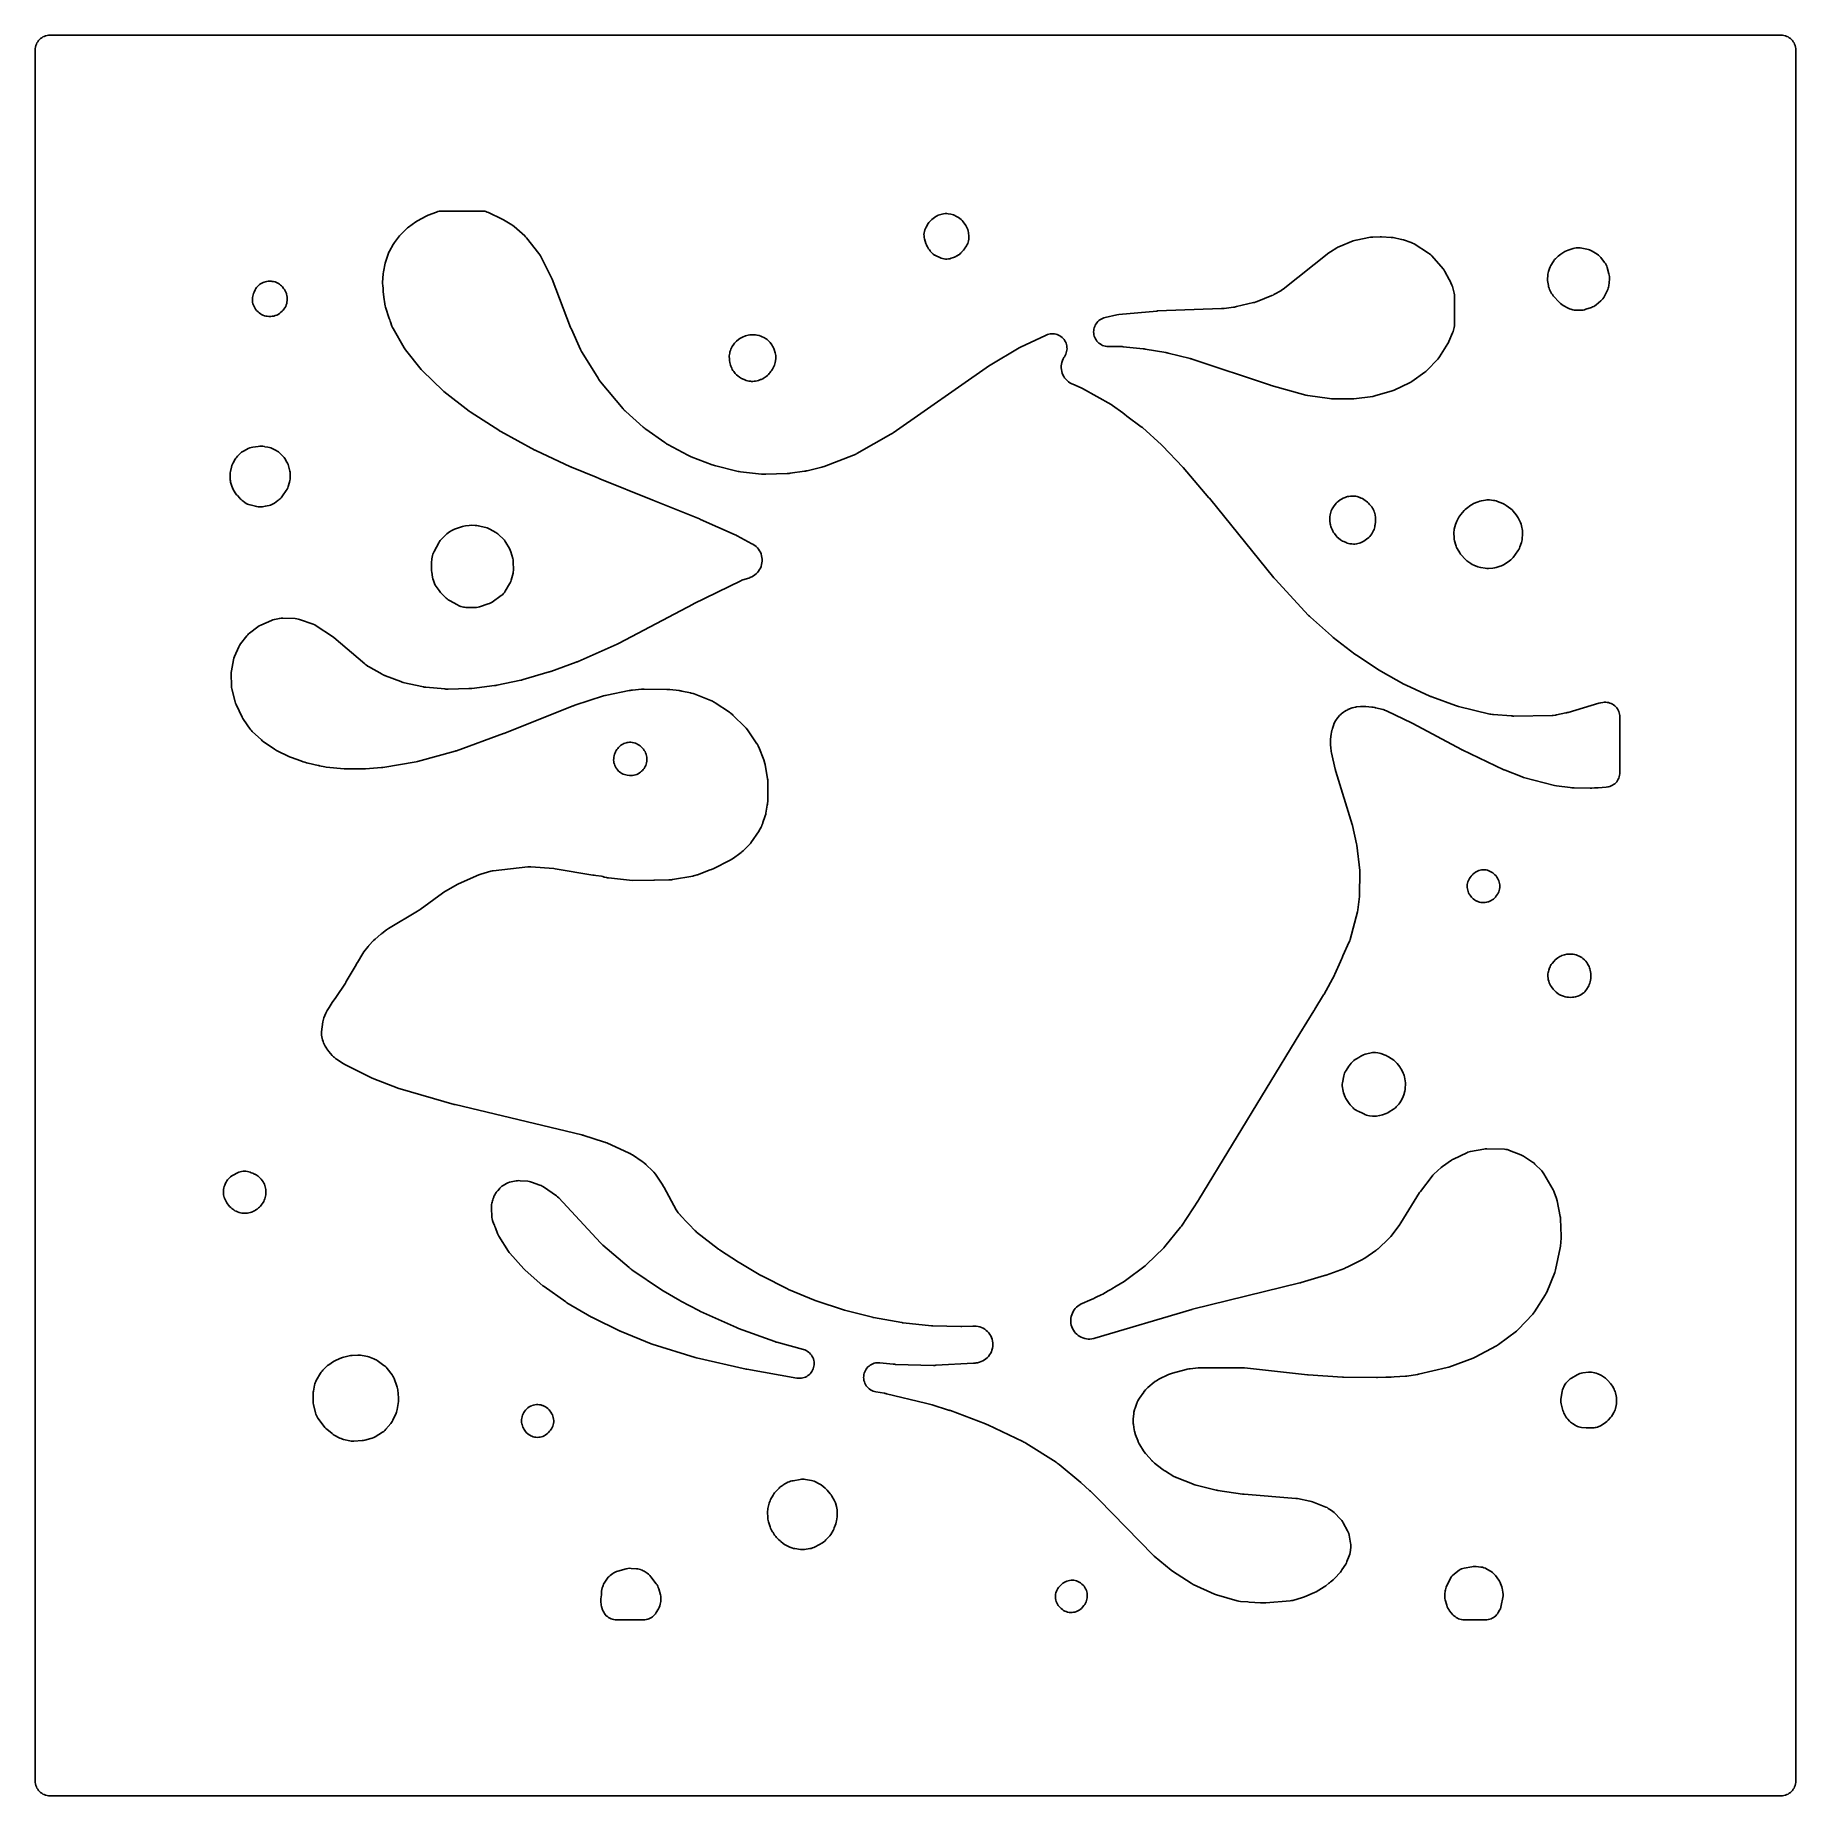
# Model space of a CAD drawing. Header units: millimetres. Extents: x 0 to 300, y 0 to 300.
import ezdxf

# ---------------------------------------------------------------- set-up
doc = ezdxf.new("R2010")
doc.units = ezdxf.units.MM
doc.layers.add('CUT', color=7, linetype='CONTINUOUS')

msp = doc.modelspace()

# ---------------------------------------------------------------- linework, layer by layer
at = {"layer": 'CUT'}
for points in [[(298.6041, 299.9569), (298.8256, 299.8521), (299.0358, 299.7262), (299.2326, 299.5802), (299.4142, 299.4156), (299.5787, 299.2341), (299.7247, 299.0373), (299.8507, 298.8271), (299.9554, 298.6056), (300.038, 298.3748), (300.0975, 298.1371), (300.1335, 297.8947), (300.1485, 297.5886), (300.1485, 2.4114), (300.1335, 2.1053), (300.0975, 1.8629), (300.038, 1.6252), (299.9554, 1.3944), (299.8507, 1.1729), (299.7247, 0.9627), (299.5787, 0.7659), (299.4142, 0.5844), (299.2326, 0.4198), (299.0358, 0.2738), (298.8256, 0.1479), (298.6041, 0.0431), (298.3734, -0.0395), (298.1357, -0.099), (297.8933, -0.135), (297.5872, -0.15), (297.0112, -0.15), (297.0101, -0.15), (2.4114, -0.15), (2.2009, -0.1397), (2.1053, -0.135), (1.8629, -0.099), (1.6252, -0.0395), (1.3944, 0.0431), (1.1729, 0.1479), (0.9627, 0.2738), (0.7659, 0.4198), (0.5844, 0.5844), (0.4198, 0.7659), (0.2738, 0.9627), (0.1479, 1.1729), (0.0431, 1.3944), (-0.0395, 1.6252), (-0.099, 1.8629), (-0.135, 2.1053), (-0.15, 2.4114), (-0.15, 2.927), (-0.15, 2.9304), (-0.15, 297), (-0.15, 297.5886), (-0.135, 297.8947), (-0.099, 298.1371), (-0.0395, 298.3748), (0.0431, 298.6056), (0.1479, 298.8271), (0.2738, 299.0373), (0.4198, 299.2341), (0.5844, 299.4156), (0.7659, 299.5802), (0.9627, 299.7262), (1.1729, 299.8521), (1.3944, 299.9569), (1.6252, 300.0395), (1.8629, 300.099), (2.1053, 300.135), (2.4114, 300.15), (297.5872, 300.15), (297.8933, 300.135), (298.1357, 300.099), (298.3734, 300.0395)], [(33.3575, 188.9078), (33.4076, 188.6407), (33.9387, 186.4687), (34.009, 186.2324), (34.1022, 186.0041), (35.1275, 183.8101), (35.2355, 183.6045), (35.362, 183.4099), (36.537, 181.7743), (36.6873, 181.5851), (36.8552, 181.4113), (38.4251, 179.9357), (38.5662, 179.8126), (38.7162, 179.7005), (40.6764, 178.3462), (40.992, 178.1607), (43.2417, 177.0516), (43.5373, 176.9287), (45.1711, 176.3693), (45.5472, 176.2299), (45.8122, 176.1498), (46.0965, 176.0525), (46.3872, 175.9722), (48.0912, 175.6105), (48.2452, 175.5742), (48.3654, 175.5523), (49.2288, 175.369), (49.4878, 175.3281), (52.5255, 175.0103), (52.7865, 174.9967), (55.9893, 174.9979), (56.0271, 174.9982), (56.0341, 174.9983), (56.1929, 175.0058), (58.9169, 175.2217), (59.1304, 175.2479), (64.8016, 176.1931), (65.0632, 176.2513), (71.5023, 178.0498), (71.5377, 178.06), (71.5441, 178.0619), (71.6916, 178.1105), (79.7377, 181.0406), (79.8048, 181.0661), (91.5825, 185.7421), (91.6928, 185.7839), (91.7684, 185.8111), (91.8801, 185.8495), (96.7967, 187.4514), (97.0035, 187.5122), (97.1449, 187.5495), (97.3548, 187.5983), (101.1396, 188.3656), (101.35, 188.402), (101.4935, 188.4227), (101.7056, 188.4471), (103.2709, 188.5823), (103.4441, 188.5932), (103.5619, 188.5979), (103.7354, 188.6008), (107.5752, 188.576), (107.7753, 188.5694), (107.911, 188.5613), (108.1105, 188.5439), (109.6809, 188.3653), (109.8592, 188.3407), (109.9799, 188.3211), (110.1569, 188.2879), (111.6094, 187.9794), (111.7563, 187.9451), (111.7825, 187.9384), (112.0715, 187.8523), (112.097, 187.8435), (112.2387, 187.7918), (115.0651, 186.695), (115.2534, 186.6159), (115.2866, 186.6009), (115.6488, 186.4128), (115.6802, 186.3942), (115.8531, 186.2856), (118.2543, 184.6847), (118.3888, 184.5903), (118.4751, 184.5221), (118.5253, 184.4824), (118.7061, 184.335), (118.73, 184.3135), (118.8609, 184.1901), (120.9509, 182.1229), (121.0773, 181.9916), (121.0993, 181.9676), (121.3322, 181.6875), (121.3518, 181.6615), (121.4578, 181.5132), (122.8402, 179.4771), (122.9483, 179.3082), (122.9668, 179.2776), (123.1553, 178.9238), (123.1704, 178.8914), (123.2502, 178.7074), (124.1207, 176.5436), (124.1887, 176.3612), (124.2, 176.3283), (124.307, 175.9542), (124.3148, 175.9204), (124.3536, 175.7297), (124.776, 173.3392), (124.8028, 173.1628), (124.8069, 173.1312), (124.8352, 172.7757), (124.8363, 172.7439), (124.8378, 172.5655), (124.7902, 169.4813), (124.7846, 169.328), (124.7831, 169.3005), (124.7533, 168.9952), (124.7495, 168.968), (124.7253, 168.8165), (124.4795, 167.4591), (124.4503, 167.3143), (124.4446, 167.2885), (124.3693, 167.0031), (124.3616, 166.9778), (124.3156, 166.8375), (123.9784, 165.874), (123.934, 165.757), (123.8786, 165.6108), (123.856, 165.5513), (123.8332, 165.4911), (123.7924, 165.3836), (123.7691, 165.3222), (123.7211, 165.212), (123.7102, 165.1894), (123.6475, 165.065), (123.3373, 164.4768), (123.3237, 164.4554), (121.934, 162.3981), (121.8689, 162.3075), (121.8544, 162.2892), (121.8376, 162.2688), (121.6404, 162.0486), (121.622, 162.0296), (121.517, 161.9255), (120.578, 161.0298), (120.3894, 160.8616), (120.2576, 160.7519), (120.0581, 160.5969), (118.9457, 159.7909), (118.8225, 159.7054), (118.8001, 159.6905), (118.544, 159.5345), (118.5205, 159.5215), (118.388, 159.4513), (115.4837, 157.987), (115.3013, 157.9011), (115.1758, 157.8461), (114.9889, 157.7701), (112.8084, 156.9508), (112.7348, 156.9251), (112.3873, 156.8366), (112.1395, 156.7735), (111.9967, 156.7372), (108.534, 156.1321), (108.3916, 156.11), (108.366, 156.1066), (108.0792, 156.0789), (108.0534, 156.0774), (107.9094, 156.0719), (105.4688, 156.0248), (105.4659, 156.0248), (105.4164, 156.0244), (105.3568, 156.024), (101.724, 155.9958), (97.6535, 156.4133), (97.5287, 156.4282), (97.444, 156.4398), (97.3196, 156.4589), (97.0071, 156.5123), (96.8944, 156.5598), (96.6627, 156.6319), (96.4251, 156.6811), (95.4555, 156.8336), (95.21, 156.8599), (94.9631, 156.8618), (94.9627, 156.8617), (88.5238, 157.9623), (88.2873, 157.9912), (84.3594, 158.2821), (84.1302, 158.2886), (83.9014, 158.274), (77.9802, 157.6229), (77.7843, 157.5934), (77.5913, 157.5486), (75.8794, 157.0784), (75.6985, 157.0212), (75.5224, 156.9505), (72.0668, 155.4078), (71.8285, 155.2857), (69.5669, 153.9697), (69.3474, 153.826), (65.5009, 151.0097), (65.3473, 150.9031), (65.2412, 150.8333), (65.0825, 150.7344), (60.085, 147.7911), (59.9233, 147.6873), (59.77, 147.5713), (58.9881, 146.9312), (58.8654, 146.8348), (58.8238, 146.7966), (57.8171, 145.9724), (57.561, 145.7307), (56.7552, 144.8548), (56.7315, 144.8287), (56.727, 144.8237), (56.6316, 144.7105), (55.9069, 143.7966), (55.7088, 143.5071), (54.8119, 141.9766), (54.7917, 141.9467), (54.6599, 141.7289), (54.5837, 141.587), (52.9056, 138.7231), (52.8499, 138.6311), (52.8112, 138.5692), (52.7529, 138.4789), (51.1113, 136.0129), (50.4889, 135.1796), (50.3079, 134.9003), (49.9866, 134.3234), (49.6466, 133.8128), (49.5165, 133.5938), (49.4092, 133.3628), (49.072, 132.527), (48.9989, 132.3201), (48.9443, 132.1075), (48.9084, 131.8909), (48.7006, 130.1672), (48.6826, 129.8837), (48.697, 129.6001), (48.7434, 129.3199), (48.8585, 128.8072), (48.9379, 128.5299), (49.0487, 128.2636), (49.3104, 127.7243), (49.4127, 127.5347), (49.531, 127.3546), (49.6049, 127.2609), (49.7474, 127.0242), (49.9365, 126.783), (50.5202, 126.1254), (50.7342, 125.9119), (50.8422, 125.8276), (50.8873, 125.7797), (51.0562, 125.6301), (51.2378, 125.4963), (52.3863, 124.7282), (52.6643, 124.5671), (57.088, 122.3707), (57.2959, 122.2789), (61.8809, 120.5011), (62.0931, 120.4296), (71.3353, 117.7688), (71.3997, 117.7512), (71.4141, 117.7475), (71.4619, 117.7356), (93.0788, 112.5843), (93.217, 112.5486), (93.3105, 112.5225), (93.4473, 112.4816), (96.7723, 111.4161), (96.981, 111.3424), (97.1211, 111.2882), (97.3251, 111.2023), (101.1592, 109.4525), (101.2887, 109.3904), (101.3116, 109.3788), (101.5629, 109.24), (101.5849, 109.2267), (101.7064, 109.1502), (103.3835, 108.0483), (103.5333, 107.9446), (103.5596, 107.9254), (103.8432, 107.6968), (103.8675, 107.6752), (104.0007, 107.5508), (105.209, 106.3658), (105.3489, 106.221), (105.3732, 106.1945), (105.6287, 105.8835), (105.65, 105.8546), (105.7648, 105.6892), (106.8791, 103.9898), (106.9651, 103.8522), (107.0215, 103.7575), (107.1015, 103.6163), (109.1566, 99.7983), (109.2683, 99.6108), (109.396, 99.4339), (109.5385, 99.2687), (109.922, 98.8617), (109.9336, 98.8455), (110.0517, 98.7039), (110.9819, 97.6689), (111.1538, 97.4954), (111.3418, 97.3396), (111.3819, 97.3125), (112.3651, 96.2691), (112.5038, 96.133), (112.6527, 96.008), (116.4055, 93.0982), (116.4359, 93.075), (116.4412, 93.071), (116.5722, 92.9791), (119.8079, 90.8581), (119.8291, 90.8444), (119.8326, 90.8421), (119.9221, 90.7874), (123.642, 88.6168), (123.6658, 88.6031), (123.67, 88.6008), (123.7711, 88.5462), (128.1492, 86.3154), (128.1832, 86.2984), (128.1893, 86.2954), (128.335, 86.2296), (132.8737, 84.3529), (132.9043, 84.3405), (132.9096, 84.3384), (133.0393, 84.2909), (137.6951, 82.7293), (137.7303, 82.7177), (137.7365, 82.7158), (137.8858, 82.6732), (142.6847, 81.4648), (142.7166, 81.457), (142.7221, 81.4557), (142.8566, 81.4276), (147.6803, 80.557), (147.7158, 80.5508), (147.722, 80.5498), (147.8717, 80.5296), (152.744, 80.0223), (152.7797, 80.0188), (152.786, 80.0182), (152.9363, 80.0093), (157.7173, 79.8699), (157.7541, 79.8691), (157.7607, 79.869), (157.9145, 79.8715), (159.8005, 79.9605), (159.9841, 79.9646), (160.0173, 79.9645), (160.356, 79.9472), (160.662, 79.9011), (160.962, 79.8252), (161.2531, 79.7201), (161.5325, 79.5869), (161.7974, 79.4269), (162.0452, 79.2417), (162.2737, 79.0329), (162.4806, 78.8028), (162.6638, 78.5534), (162.8217, 78.2872), (162.9526, 78.0068), (163.0553, 77.7149), (163.1288, 77.4142), (163.1724, 77.1079), (163.1857, 76.7987), (163.1686, 76.4897), (163.1211, 76.1839), (163.0439, 75.8842), (162.9375, 75.5936), (162.8031, 75.3149), (162.642, 75.0507), (162.4556, 74.8036), (162.2459, 74.576), (162.0148, 74.3702), (161.7647, 74.188), (161.4978, 74.0313), (161.2168, 73.9017), (160.9244, 73.8002), (160.5946, 73.7211), (160.5622, 73.715), (160.38, 73.6852), (160.3192, 73.6769), (160.1682, 73.6591), (160.0653, 73.6492), (159.9136, 73.6376), (153.4751, 73.2771), (153.322, 73.2717), (153.218, 73.2701), (153.0649, 73.2709), (146.5953, 73.4375), (146.4421, 73.4446), (146.3382, 73.4515), (146.1855, 73.4649), (143.9258, 73.7088), (143.6782, 73.7231), (143.4304, 73.7129), (143.1848, 73.6781), (142.9439, 73.6192), (142.71, 73.5367), (142.4854, 73.4314), (142.2724, 73.3044), (142.073, 73.1569), (141.8892, 72.9904), (141.7228, 72.8065), (141.5754, 72.607), (141.4485, 72.3939), (141.3434, 72.1692), (141.2611, 71.9353), (141.2023, 71.6943), (141.1677, 71.4487), (141.1576, 71.2009), (141.1721, 70.9533), (141.2111, 70.7083), (141.2742, 70.4685), (141.3607, 70.236), (141.4698, 70.0133), (141.6004, 69.8025), (141.7513, 69.6056), (141.921, 69.4247), (142.1078, 69.2615), (142.3098, 69.1176), (142.525, 68.9944), (142.7514, 68.8932), (142.9868, 68.8149), (143.2287, 68.7603), (144.7057, 68.5031), (144.8294, 68.4794), (144.9133, 68.4619), (145.0362, 68.4341), (151.7236, 66.8005), (152.8212, 66.5088), (155.6542, 65.6387), (155.7626, 65.6036), (155.8359, 65.5786), (155.9432, 65.5402), (161.925, 63.297), (162.0754, 63.2369), (162.1767, 63.1938), (162.3244, 63.1272), (168.291, 60.2804), (168.489, 60.1786), (168.6214, 60.1055), (168.813, 59.9921), (173.971, 56.7297), (174.1724, 56.593), (174.306, 56.4958), (174.498, 56.3463), (178.1866, 53.2783), (179.7591, 51.8834), (179.8317, 51.8173), (179.8805, 51.7717), (179.9513, 51.7038), (181.2585, 50.4158), (190.5416, 40.9104), (190.7336, 40.7333), (193.593, 38.3604), (193.8228, 38.1909), (197.033, 36.0948), (197.3542, 35.9172), (200.9769, 34.2491), (201.1492, 34.1774), (201.3263, 34.1188), (204.8758, 33.0896), (205.1495, 33.0267), (205.4286, 32.9949), (206.6768, 32.9232), (206.9154, 32.8882), (208.8714, 32.742), (209.0754, 32.7351), (209.2793, 32.7449), (209.5145, 32.7658), (209.7803, 32.769), (213.9019, 33.106), (214.1351, 33.1362), (214.3644, 33.1881), (216.0132, 33.644), (216.355, 33.7658), (218.0383, 34.5075), (218.3165, 34.6515), (219.7026, 35.4832), (219.9877, 35.6824), (220.5172, 36.1103), (220.6132, 36.1789), (220.7979, 36.3244), (220.8853, 36.4078), (221.2141, 36.6734), (221.3563, 36.7975), (221.4887, 36.9319), (222.4699, 38.0062), (222.6146, 38.1797), (222.743, 38.3657), (223.3789, 39.3815), (223.4937, 39.5855), (223.5889, 39.7993), (223.9659, 40.7657), (224.0572, 41.0481), (224.1144, 41.3393), (224.2287, 42.1852), (224.2502, 42.4457), (224.2443, 42.7072), (224.2111, 42.9665), (223.9663, 44.3156), (223.9051, 44.5742), (223.8167, 44.8248), (223.7023, 45.0646), (222.9573, 46.4332), (222.8372, 46.6313), (222.6993, 46.8175), (222.5447, 46.9901), (221.395, 48.1601), (221.1907, 48.3463), (220.967, 48.5087), (220.4002, 48.8743), (220.1904, 48.9957), (219.9697, 49.0962), (217.7205, 49.9916), (217.4999, 50.0676), (217.2732, 50.1228), (215.156, 50.5347), (214.8782, 50.5727), (206.0795, 51.2776), (205.9557, 51.2896), (205.8716, 51.2992), (205.7483, 51.3153), (201.5679, 51.9313), (201.386, 51.9626), (201.2631, 51.987), (201.083, 52.0273), (197.8685, 52.8301), (197.6284, 52.8986), (197.4671, 52.9505), (197.2321, 53.0348), (194.6436, 54.0625), (194.5122, 54.1176), (194.4889, 54.1279), (194.2329, 54.2527), (194.2105, 54.2648), (194.0862, 54.3344), (192.6165, 55.1952), (192.3926, 55.3372), (192.2442, 55.4389), (192.0309, 55.5964), (190.7796, 56.5904), (190.6607, 56.6889), (190.6398, 56.7069), (190.4148, 56.9181), (190.3954, 56.9378), (190.2896, 57.0502), (189.3417, 58.0992), (189.2335, 58.2243), (189.2147, 58.2471), (189.0155, 58.5109), (188.9987, 58.5353), (188.908, 58.6735), (188.2529, 59.7221), (188.1594, 59.8803), (188.1434, 59.9089), (187.9801, 60.2381), (187.967, 60.2682), (187.8976, 60.4384), (187.5262, 61.4181), (187.46, 61.6078), (187.4491, 61.642), (187.3477, 62.0305), (187.3405, 62.0656), (187.3056, 62.2635), (187.165, 63.2061), (187.1451, 63.3614), (187.1422, 63.3893), (187.1236, 63.6766), (187.129, 63.9645), (187.1307, 63.9925), (187.1435, 64.1485), (187.2302, 64.9908), (187.2606, 65.2184), (187.2673, 65.2587), (187.3697, 65.706), (187.3812, 65.7451), (187.4527, 65.9633), (187.7551, 66.7982), (187.813, 66.9481), (187.824, 66.9747), (187.9481, 67.243), (188.0946, 67.4996), (188.11, 67.524), (188.1985, 67.6581), (188.9313, 68.7185), (189.0302, 68.855), (189.0484, 68.879), (189.2468, 69.117), (189.4657, 69.3363), (189.4879, 69.3567), (189.6148, 69.4677), (190.6972, 70.3727), (190.8209, 70.4717), (190.8434, 70.489), (191.0818, 70.6563), (191.3335, 70.8028), (191.3586, 70.8161), (191.5003, 70.887), (193.1742, 71.6808), (193.3224, 71.7472), (193.3492, 71.7585), (193.6537, 71.8718), (193.6813, 71.8807), (193.837, 71.9274), (196.183, 72.5754), (196.3316, 72.6132), (196.3583, 72.6194), (196.6596, 72.6766), (196.6868, 72.6807), (196.8389, 72.7), (198.224, 72.8472), (198.3402, 72.8565), (198.4899, 72.8655), (198.5917, 72.8696), (198.7416, 72.8725), (205.5574, 72.8722), (205.6644, 72.8707), (205.7372, 72.8686), (205.8441, 72.864), (206.136, 72.8473), (216.8724, 71.6773), (216.9615, 71.6692), (222.8544, 71.2398), (222.8846, 71.2378), (222.8898, 71.2375), (223.016, 71.233), (228.6444, 71.1762), (228.6745, 71.176), (228.6798, 71.176), (228.8059, 71.1795), (230.2416, 71.2548), (230.9005, 71.2623), (231.1342, 71.276), (231.6167, 71.3269), (233.582, 71.43), (233.8102, 71.4525), (235.6092, 71.7136), (235.8215, 71.7539), (240.6633, 72.8909), (240.9449, 72.9748), (245.1351, 74.496), (245.4685, 74.6455), (249.1272, 76.6185), (249.289, 76.7138), (249.4433, 76.821), (252.5021, 79.1215), (252.6665, 79.2565), (252.8189, 79.4049), (255.285, 82.0218), (255.4349, 82.1962), (255.5681, 82.3837), (257.4775, 85.3515), (257.5962, 85.5569), (257.6949, 85.7725), (259.0409, 89.1242), (259.113, 89.3293), (259.1671, 89.54), (259.9603, 93.301), (260.0053, 93.6078), (260.1208, 94.9835), (260.128, 95.2808), (260.0226, 98.2657), (260.0067, 98.472), (259.9739, 98.6763), (259.4275, 101.3592), (259.3301, 101.7068), (258.9412, 102.7876), (258.8581, 102.9902), (258.7575, 103.1848), (257.1923, 105.9138), (257.0778, 106.0949), (256.9483, 106.2656), (256.8046, 106.4245), (255.6393, 107.6073), (255.443, 107.7864), (255.2289, 107.9436), (253.6824, 108.9573), (253.4608, 109.0868), (253.227, 109.1929), (251.3192, 109.9433), (251.1116, 110.0146), (250.8984, 110.0674), (250.6815, 110.1014), (250.4624, 110.1161), (247.4382, 110.1867), (247.1914, 110.1803), (246.9464, 110.1495), (244.6615, 109.7473), (244.441, 109.6981), (244.2257, 109.6292), (244.0176, 109.5411), (241.7657, 108.4658), (241.5851, 108.3703), (241.4129, 108.2604), (239.9073, 107.2103), (239.6576, 107.0113), (238.4115, 105.8809), (238.2495, 105.7198), (238.1028, 105.5446), (236.1166, 102.9382), (235.976, 102.7334), (232.7961, 97.5671), (232.6874, 97.4005), (232.6106, 97.2894), (232.4932, 97.1288), (231.0503, 95.2613), (230.9582, 95.1469), (230.9413, 95.1268), (230.7443, 94.9092), (230.7258, 94.8904), (230.6211, 94.7876), (229.0089, 93.2666), (228.9037, 93.171), (228.8845, 93.1542), (228.6635, 92.9753), (228.6431, 92.9601), (228.5277, 92.877), (226.6272, 91.5638), (226.397, 91.4169), (226.2372, 91.3229), (225.9969, 91.193), (223.6307, 90.0239), (223.4524, 89.9415), (223.3299, 89.8888), (223.1475, 89.8159), (220.0667, 88.6768), (219.9536, 88.637), (219.8763, 88.6112), (219.762, 88.5751), (215.7932, 87.3897), (215.7036, 87.3642), (215.6425, 87.3476), (215.5523, 87.3242), (197.247, 82.8341), (197.1812, 82.817), (197.1665, 82.813), (197.1182, 82.7992), (180.6016, 77.9095), (180.426, 77.8621), (180.3944, 77.8544), (180.0662, 77.791), (179.7626, 77.7624), (179.4576, 77.7634), (179.1541, 77.7939), (178.8551, 77.8537), (178.5632, 77.9421), (178.2813, 78.0584), (178.0119, 78.2015), (177.7577, 78.37), (177.521, 78.5623), (177.3041, 78.7766), (177.1089, 79.011), (176.9373, 79.2631), (176.791, 79.5307), (176.6713, 79.8112), (176.5793, 80.1019), (176.5159, 80.4003), (176.4817, 80.7033), (176.477, 81.0083), (176.5019, 81.3122), (176.5561, 81.6123), (176.6391, 81.9058), (176.7501, 82.1898), (176.8882, 82.4618), (177.0519, 82.7191), (177.2398, 82.9593), (177.45, 83.1802), (177.6807, 83.3797), (177.9296, 83.5559), (178.2199, 83.7218), (178.2489, 83.7365), (178.4129, 83.815), (179.7493, 84.415), (180.3904, 84.6808), (180.5944, 84.7764), (180.8321, 84.9012), (181.6936, 85.288), (181.9499, 85.4213), (182.879, 85.9753), (183.3068, 86.1998), (183.4949, 86.3092), (184.2326, 86.7823), (185.5969, 87.5958), (185.8234, 87.7481), (189.1553, 90.2647), (189.3902, 90.4662), (192.3321, 93.3232), (192.534, 93.5442), (195.205, 96.8458), (195.3457, 97.0378), (198.2687, 101.4512), (198.2981, 101.4967), (198.3045, 101.5069), (198.3257, 101.541), (215.5764, 129.8507), (217.961, 133.751), (217.9967, 133.8113), (218.1064, 134.0025), (219.613, 136.475), (219.6254, 136.4955), (219.6276, 136.4992), (219.6773, 136.5865), (221.4405, 139.833), (221.4579, 139.8656), (221.4609, 139.8714), (221.5286, 140.011), (222.4765, 142.1297), (222.6815, 142.5396), (222.7761, 142.7529), (222.9122, 143.1034), (223.9852, 145.5017), (224.0597, 145.688), (224.1191, 145.8796), (225.3826, 150.6267), (225.4503, 150.9833), (225.7082, 153.2192), (225.7244, 153.4715), (225.7777, 157.3752), (225.7618, 157.6929), (225.2723, 161.9806), (225.2267, 162.249), (224.5241, 165.3527), (224.5159, 165.3879), (224.5143, 165.3942), (224.4741, 165.5411), (221.6955, 174.5867), (221.6558, 174.7253), (221.6306, 174.8201), (221.5963, 174.9603), (220.9754, 177.7224), (220.9253, 177.9906), (220.898, 178.1737), (220.8675, 178.4449), (220.8037, 179.2876), (220.7949, 179.4535), (220.7939, 179.4833), (220.7983, 179.8155), (220.8, 179.8452), (220.8132, 180.0109), (220.9137, 180.995), (220.9403, 181.1992), (220.946, 181.2354), (221.0324, 181.6377), (221.0421, 181.6732), (221.1017, 181.8702), (221.2847, 182.4198), (221.3438, 182.5843), (221.355, 182.6135), (221.4845, 182.9075), (221.6407, 183.1883), (221.6572, 183.2149), (221.7527, 183.3613), (221.9354, 183.6277), (222.0558, 183.7934), (222.078, 183.8223), (222.3234, 184.1076), (222.5984, 184.3644), (222.6264, 184.3878), (222.787, 184.5148), (223.0137, 184.6843), (223.1523, 184.7831), (223.1775, 184.8002), (223.444, 184.9641), (223.7243, 185.1031), (223.7522, 185.1154), (223.9094, 185.1805), (224.3249, 185.3414), (224.4699, 185.3942), (224.4961, 185.4031), (224.7682, 185.4835), (225.046, 185.5413), (225.0733, 185.5458), (225.226, 185.5678), (225.8882, 185.6495), (226.0939, 185.6691), (226.1307, 185.6716), (226.5438, 185.6767), (226.5806, 185.6751), (226.7868, 185.6606), (227.842, 185.5571), (227.9891, 185.5397), (228.0154, 185.5361), (228.307, 185.484), (228.3329, 185.4783), (228.4769, 185.4436), (229.7429, 185.1124), (229.9159, 185.0627), (229.9466, 185.0531), (229.9846, 185.0391), (230.3401, 184.9048), (230.4781, 184.8425), (234.6201, 182.8525), (234.697, 182.8144), (234.749, 182.788), (234.825, 182.7482), (243.1029, 178.2941), (243.1244, 178.2826), (243.1283, 178.2806), (243.2203, 178.2346), (250.3718, 174.8437), (250.4053, 174.8281), (250.4113, 174.8253), (250.5543, 174.7654), (253.4727, 173.647), (253.7268, 173.5649), (259.0033, 172.1663), (259.3449, 172.1007), (261.6606, 171.8218), (261.9275, 171.8041), (262.0269, 171.8028), (262.3217, 171.7762), (265.0621, 171.6961), (265.3861, 171.7076), (265.8435, 171.7538), (266.1612, 171.7497), (266.4129, 171.7591), (267.7876, 171.8803), (268.1099, 171.9301), (268.1904, 171.948), (268.4233, 172.0116), (268.6489, 172.0974), (268.8652, 172.2046), (269.0702, 172.3321), (269.2619, 172.4788), (269.4385, 172.6433), (269.5985, 172.8241), (269.7403, 173.0194), (269.8626, 173.2275), (269.9642, 173.4465), (270.0443, 173.6742), (270.102, 173.9086), (270.1369, 174.1475), (270.1485, 174.3886), (270.1485, 174.4548), (270.1485, 183.7225), (270.1485, 183.872), (270.137, 184.1119), (270.1025, 184.3496), (270.0453, 184.5829), (269.966, 184.8096), (269.8654, 185.0277), (269.7443, 185.2351), (269.6038, 185.4299), (269.4453, 185.6103), (269.2702, 185.7747), (269.0801, 185.9215), (268.8768, 186.0495), (268.6622, 186.1573), (268.4382, 186.244), (268.207, 186.3088), (267.9705, 186.3512), (267.7312, 186.3706), (267.491, 186.367), (267.2523, 186.3404), (266.8892, 186.2821), (266.5742, 186.2104), (261.3005, 184.6455), (261.1527, 184.6049), (261.0518, 184.5794), (260.9025, 184.5449), (259.3465, 184.2186), (259.1711, 184.1862), (259.1396, 184.1811), (258.7852, 184.1414), (258.7534, 184.1394), (258.5752, 184.1322), (252.059, 184.0251), (251.8883, 184.0262), (251.7723, 184.0295), (251.6018, 184.0384), (248.612, 184.2619), (248.4589, 184.2766), (248.4315, 184.2797), (248.1277, 184.3277), (248.1007, 184.3331), (247.9505, 184.3665), (242.6196, 185.6639), (242.4203, 185.7183), (242.286, 185.7589), (242.09, 185.8242), (238.0857, 187.281), (237.9472, 187.3346), (237.8538, 187.3728), (237.7175, 187.4318), (233.6693, 189.2793), (233.5317, 189.3456), (233.439, 189.3925), (233.3042, 189.4643), (229.3791, 191.6581), (229.2599, 191.7277), (229.1797, 191.7764), (229.0631, 191.8503), (225.2255, 194.3827), (225.1109, 194.4615), (225.034, 194.5164), (224.9224, 194.5993), (221.2352, 197.446), (221.1305, 197.5299), (221.0604, 197.5881), (220.9588, 197.6757), (217.3939, 200.8597), (217.2651, 200.9803), (217.1795, 201.0642), (217.0565, 201.1908), (211.3513, 207.3437), (211.2681, 207.4365), (211.2126, 207.5004), (211.1326, 207.5959), (200.1179, 221.1834), (200.0995, 221.2057), (200.0811, 221.228), (200.0578, 221.2556), (195.6671, 226.3928), (195.65, 226.4126), (195.647, 226.4161), (195.5731, 226.4971), (192.1129, 230.1269), (192.0871, 230.1536), (192.0824, 230.1583), (191.9698, 230.2661), (188.6935, 233.2105), (188.5155, 233.3562), (186.059, 235.1853), (185.6462, 235.5109), (185.4167, 235.6719), (185.3494, 235.7137), (183.627, 236.9961), (183.3501, 237.1752), (178.477, 239.8885), (178.2456, 240.0022), (176.8366, 240.6061), (176.6689, 240.6829), (176.6393, 240.6973), (176.3423, 240.8608), (176.0873, 241.0359), (175.8508, 241.2351), (175.635, 241.4566), (175.442, 241.6983), (175.2736, 241.9577), (175.1316, 242.2325), (175.0172, 242.5198), (174.9316, 242.817), (174.8756, 243.1212), (174.8498, 243.4294), (174.8543, 243.7386), (174.8892, 244.0459), (174.9542, 244.3483), (175.0485, 244.6428), (175.1713, 244.9267), (175.3213, 245.1971), (175.3984, 245.3085), (175.5261, 245.5136), (175.6333, 245.7301), (175.7192, 245.9559), (175.7829, 246.189), (175.8237, 246.4271), (175.8414, 246.6681), (175.8358, 246.9096), (175.8069, 247.1495), (175.7549, 247.3854), (175.6804, 247.6152), (175.5841, 247.8368), (175.4669, 248.048), (175.3298, 248.247), (175.1741, 248.4317), (175.0013, 248.6006), (174.8131, 248.752), (174.6111, 248.8846), (174.3972, 248.997), (174.1735, 249.0883), (173.942, 249.1575), (173.705, 249.2041), (173.4645, 249.2275), (173.2229, 249.2277), (172.9824, 249.2045), (172.7453, 249.1582), (172.5137, 249.0893), (172.4245, 249.0579), (172.1824, 248.9584), (167.9132, 246.9352), (167.7082, 246.8262), (162.756, 243.8882), (162.7256, 243.8699), (162.7202, 243.8666), (162.5949, 243.7846), (146.1773, 232.3219), (146.0325, 232.2257), (145.9325, 232.1626), (145.7833, 232.0732), (139.9893, 228.7807), (139.8662, 228.7138), (139.8439, 228.7022), (139.5906, 228.5823), (139.5676, 228.5724), (139.4378, 228.5197), (134.4411, 226.5974), (134.1949, 226.5123), (134.0259, 226.4604), (133.7743, 226.3927), (131.5092, 225.8665), (131.3502, 225.8331), (131.2417, 225.8128), (131.0814, 225.7864), (128.6249, 225.4362), (128.4239, 225.4131), (128.2871, 225.401), (128.0852, 225.3888), (124.4544, 225.2664), (124.1824, 225.2671), (123.9979, 225.2742), (123.7267, 225.2946), (120.1485, 225.695), (119.9129, 225.729), (119.7537, 225.7571), (119.5207, 225.806), (115.9398, 226.6763), (115.7057, 226.7413), (115.5482, 226.7906), (115.3188, 226.8707), (111.7305, 228.2545), (111.5135, 228.3461), (111.3683, 228.4129), (111.1575, 228.5179), (107.7473, 230.3532), (107.5496, 230.4675), (107.4178, 230.5491), (107.2274, 230.6752), (103.9876, 232.9664), (103.8209, 233.0914), (103.7101, 233.1793), (103.5507, 233.3133), (100.5662, 235.9662), (100.4636, 236.0608), (100.4456, 236.0781), (100.2515, 236.2784), (100.2348, 236.297), (100.1434, 236.4024), (96.2801, 241.0325), (96.1135, 241.2476), (96.0059, 241.3975), (95.8553, 241.6241), (93.1649, 246.01), (93.0526, 246.2063), (92.9803, 246.3417), (92.88, 246.5444), (91.2968, 250), (91.2478, 250.1119), (91.2157, 250.1884), (91.1703, 250.3018), (88.0301, 258.5333), (87.9209, 258.7788), (86.0246, 262.4939), (85.9016, 262.708), (85.7581, 262.9089), (83.6299, 265.5975), (83.4899, 265.7596), (83.3365, 265.9092), (81.5238, 267.5307), (81.34, 267.68), (81.143, 267.8113), (79.7282, 268.66), (79.5218, 268.771), (77.1535, 269.9049), (76.9481, 269.9922), (76.7357, 270.0608), (76.5181, 270.1102), (76.2969, 270.14), (76.0739, 270.15), (74.9538, 270.15), (69.9049, 270.15), (69.1856, 270.15), (68.9645, 270.1402), (68.7451, 270.1109), (68.5292, 270.0623), (68.3184, 269.9948), (66.8551, 269.4536), (66.5206, 269.301), (65.0503, 268.495), (64.7903, 268.3309), (63.508, 267.4067), (63.3613, 267.2925), (63.2235, 267.1676), (62.2154, 266.1836), (61.988, 265.9291), (61.1256, 264.8201), (61.0039, 264.6491), (60.8969, 264.4686), (60.2667, 263.2955), (60.1831, 263.1245), (60.1127, 262.9477), (59.6313, 261.5898), (59.5366, 261.247), (59.2396, 259.7694), (59.195, 259.4237), (59.1079, 257.9436), (59.1046, 257.7268), (59.12, 257.5105), (59.1909, 256.8958), (59.1882, 256.8022), (59.1903, 256.6051), (59.208, 256.4088), (59.3893, 255.0113), (59.4327, 254.7974), (59.4961, 254.2477), (59.5396, 253.9898), (59.6098, 253.7379), (60.2437, 251.8506), (60.3123, 251.6042), (60.3903, 251.37), (60.4502, 251.2359), (60.6819, 250.5459), (60.7719, 250.3162), (60.8841, 250.0964), (62.7672, 246.819), (62.8691, 246.6564), (62.9832, 246.5021), (65.6768, 243.1373), (65.89, 242.9031), (69.3643, 239.5412), (69.5667, 239.3653), (73.8491, 236.0303), (74.0313, 235.901), (79.0904, 232.6419), (79.1205, 232.6229), (79.126, 232.6195), (79.2555, 232.5439), (85.0925, 229.3699), (85.1186, 229.3559), (85.1232, 229.3535), (85.2345, 229.2981), (91.1765, 226.5267), (91.1995, 226.5161), (91.2035, 226.5142), (91.3014, 226.4723), (95.5524, 224.7561), (96.0239, 224.5405), (96.0869, 224.5127), (96.101, 224.5068), (96.1479, 224.4874), (105.1875, 220.8661), (113.1705, 217.6433), (113.2347, 217.6166), (113.2782, 217.5981), (113.3419, 217.5703), (119.266, 214.9192), (119.3848, 214.8635), (119.4648, 214.8243), (119.5816, 214.7645), (122.1044, 213.4164), (122.2639, 213.326), (122.292, 213.3092), (122.5722, 213.1222), (122.81, 212.9274), (123.0276, 212.7103), (123.223, 212.4731), (123.3943, 212.2179), (123.5399, 211.9472), (123.6583, 211.6635), (123.7485, 211.3697), (123.8096, 211.0684), (123.841, 210.7627), (123.8423, 210.4553), (123.8137, 210.1493), (123.7553, 209.8475), (123.6678, 209.5529), (123.5519, 209.2682), (123.4087, 208.9962), (123.2397, 208.7395), (123.0465, 208.5005), (122.8308, 208.2815), (122.5948, 208.0846), (122.3407, 207.9116), (122.0709, 207.7644), (121.7608, 207.6326), (121.7301, 207.6212), (121.5566, 207.5621), (120.5455, 207.2447), (120.3677, 207.1814), (120.1952, 207.1049), (112.1489, 203.1665), (112.0778, 203.1303), (99.4299, 196.4316), (99.3128, 196.3722), (99.2324, 196.3332), (99.1132, 196.2779), (92.4712, 193.3355), (92.3454, 193.2825), (92.2593, 193.2481), (92.1317, 193.1997), (87.7745, 191.6377), (87.6775, 191.6044), (87.6113, 191.5827), (87.5134, 191.552), (83.09, 190.2343), (82.9369, 190.1922), (82.8324, 190.1658), (82.6777, 190.1303), (78.587, 189.2802), (78.4345, 189.2518), (78.3306, 189.2347), (78.1771, 189.2126), (74.3022, 188.7369), (74.1158, 188.7187), (73.9889, 188.7095), (73.8017, 188.7007), (70.2648, 188.622), (70.0518, 188.6233), (69.9073, 188.6283), (69.6947, 188.6417), (66.4603, 188.9381), (66.2183, 188.9682), (66.0549, 188.994), (65.8154, 189.0398), (62.8638, 189.7043), (62.6125, 189.7701), (62.4436, 189.8206), (62.1974, 189.9037), (59.6077, 190.8786), (59.473, 190.9323), (59.449, 190.9424), (59.1863, 191.0653), (59.1632, 191.0772), (59.0355, 191.1462), (56.7055, 192.4642), (56.551, 192.5566), (56.5237, 192.5738), (56.2289, 192.7802), (56.2034, 192.8), (56.0638, 192.9136), (50.8014, 197.4083), (50.5528, 197.5952), (47.7972, 199.4102), (47.5339, 199.5616), (47.2541, 199.6799), (44.9442, 200.4951), (44.705, 200.5663), (44.4599, 200.6133), (44.2114, 200.6356), (42.0937, 200.7197), (41.7997, 200.7141), (41.5084, 200.674), (40.6459, 200.503), (40.3818, 200.4355), (40.1266, 200.3396), (38.3282, 199.5497), (38.0631, 199.4138), (37.816, 199.2474), (36.4166, 198.1785), (36.2464, 198.036), (36.0895, 197.8791), (35.9472, 197.7089), (34.8805, 196.3117), (34.7156, 196.067), (34.5806, 195.8045), (33.8573, 194.1667), (33.756, 193.8956), (33.6866, 193.6146), (33.3331, 191.717), (33.299, 191.4613), (33.2915, 191.2035), (33.3366, 189.1787)], [(151.464, 266.4257), (151.4452, 266.1664), (151.4533, 265.9065), (151.4884, 265.6489), (151.5501, 265.3963), (151.7883, 264.6024), (151.8566, 264.405), (151.9412, 264.214), (152.0414, 264.0307), (152.2395, 263.7019), (152.3592, 263.5215), (152.494, 263.3521), (152.5148, 263.3301), (152.6513, 263.1558), (152.8337, 262.9674), (153.0348, 262.7991), (153.2524, 262.6528), (153.3121, 262.617), (153.5309, 262.5004), (153.7602, 262.406), (153.9379, 262.3528), (154.1644, 262.2376), (154.3902, 262.1366), (154.6248, 262.0584), (154.866, 262.0038), (155.1115, 261.9732), (155.3587, 261.9671), (155.6054, 261.9854), (155.849, 262.028), (156.0872, 262.0945), (156.4741, 262.2234), (156.6695, 262.2976), (156.8579, 262.388), (157.0382, 262.4937), (157.0954, 262.5306), (157.1255, 262.5459), (157.3362, 262.6811), (157.375, 262.7118), (157.5348, 262.8248), (157.6997, 262.9644), (157.8496, 263.1152), (157.8511, 263.1165), (158.0417, 263.3028), (158.2113, 263.5083), (158.3582, 263.7307), (158.4123, 263.8354), (158.5682, 264.0394), (158.6988, 264.2276), (158.8116, 264.4269), (158.9058, 264.6357), (158.9804, 264.8522), (158.9858, 264.8706), (159.0419, 265.1016), (159.0758, 265.3369), (159.0873, 265.5744), (159.0761, 265.8119), (159.0116, 266.4927), (158.9746, 266.7451), (158.912, 266.9924), (158.8246, 267.232), (158.7133, 267.4615), (158.5791, 267.6784), (158.1381, 268.3163), (157.9734, 268.529), (157.7869, 268.7227), (157.5807, 268.8953), (157.357, 269.0448), (156.9069, 269.3118), (156.6971, 269.4231), (156.4777, 269.514), (156.2507, 269.5837), (156.0181, 269.6315), (155.5984, 269.6972), (155.3306, 269.7244), (155.0614, 269.7227), (154.794, 269.6921), (154.5314, 269.6328), (154.1197, 269.5164), (153.8896, 269.4391), (153.6681, 269.3398), (153.4573, 269.2195), (153.2591, 269.0794), (152.7737, 268.6994), (152.6004, 268.5505), (152.4415, 268.3864), (152.2981, 268.2084), (152.1717, 268.0182), (151.8016, 267.4021), (151.6794, 267.1725), (151.5818, 266.9315), (151.5098, 266.6817)], [(181.4637, 251.6133), (181.2706, 251.4656), (181.0927, 251.2999), (180.9319, 251.1176), (180.7894, 250.9206), (180.6668, 250.7107), (180.5651, 250.4899), (180.4854, 250.2603), (180.4284, 250.0239), (180.3945, 249.7832), (180.3843, 249.5403), (180.3976, 249.2976), (180.4345, 249.0573), (180.4945, 248.8218), (180.5771, 248.5931), (180.6816, 248.3736), (180.8068, 248.1653), (180.9517, 247.9701), (181.1149, 247.7899), (181.2948, 247.6264), (181.4898, 247.4812), (181.6979, 247.3555), (181.9172, 247.2507), (182.1457, 247.1677), (182.3812, 247.1073), (182.6214, 247.07), (182.8641, 247.0562), (184.949, 247.0394), (185.1226, 247.034), (185.2404, 247.0276), (185.4136, 247.0141), (188.8077, 246.6712), (188.9367, 246.6559), (189.0242, 246.644), (189.1526, 246.6243), (192.7137, 246.013), (192.8513, 245.9867), (192.9445, 245.9671), (193.081, 245.9357), (196.8344, 244.9985), (196.9749, 244.9605), (197.0698, 244.9328), (197.2086, 244.8894), (210.561, 240.4303), (210.5835, 240.4229), (210.5876, 240.4216), (210.6832, 240.3928), (216.5752, 238.7437), (216.9091, 238.6744), (220.6176, 238.1655), (220.9387, 238.1424), (224.4007, 238.1163), (224.7377, 238.1366), (227.9819, 238.553), (228.1689, 238.5842), (228.353, 238.6295), (231.2901, 239.4721), (231.4812, 239.5353), (231.6666, 239.6137), (234.2607, 240.8364), (234.4651, 240.9445), (234.6586, 241.071), (236.8663, 242.6654), (237.0438, 242.8062), (237.2078, 242.9625), (239.0732, 244.9095), (239.2387, 245.1006), (239.384, 245.3075), (240.7987, 247.5556), (240.8942, 247.7211), (240.9768, 247.8934), (241.6135, 249.3632), (241.6984, 249.5881), (241.7613, 249.8202), (241.8714, 250.3214), (241.9151, 250.5882), (241.9297, 250.8582), (241.9297, 255.573), (241.9142, 255.8509), (241.868, 256.1254), (241.6612, 257.038), (241.5948, 257.2759), (241.5053, 257.506), (241.1421, 258.3183), (241.0466, 258.5096), (240.2903, 259.8745), (240.1493, 260.0998), (239.9851, 260.3089), (238.0473, 262.5239), (237.8801, 262.6974), (237.6969, 262.854), (237.4995, 262.9923), (235.0374, 264.5453), (234.789, 264.6829), (234.5266, 264.7915), (233.2298, 265.2435), (232.9046, 265.3328), (231.4694, 265.6243), (231.1256, 265.6696), (229.4969, 265.7701), (229.2492, 265.7731), (227.9892, 265.7258), (227.7971, 265.7112), (227.6068, 265.6818), (225.135, 265.2023), (224.8929, 265.1426), (224.6579, 265.0592), (222.2308, 264.0581), (222.0588, 263.9794), (221.8933, 263.888), (220.7895, 263.2226), (220.5267, 263.0403), (212.7282, 256.8554), (212.6116, 256.7665), (212.5904, 256.751), (212.3471, 256.5873), (212.3247, 256.5735), (212.1985, 256.4989), (211.3522, 256.021), (211.1344, 255.9073), (210.9841, 255.8349), (210.7593, 255.7357), (208.2571, 254.7276), (208.1257, 254.6776), (208.102, 254.669), (207.8341, 254.5838), (207.8098, 254.5771), (207.6737, 254.542), (204.7567, 253.8499), (204.5678, 253.8102), (204.4389, 253.7865), (204.2482, 253.7566), (202.6653, 253.5496), (202.4911, 253.5309), (202.3725, 253.521), (202.1975, 253.5105), (191.2935, 253.1117), (191.2656, 253.1105), (191.2605, 253.1103), (191.143, 253.1019), (184.6604, 252.485), (184.3633, 252.4385), (182.3503, 251.9984), (182.1156, 251.935), (181.8882, 251.8491), (181.6702, 251.7416)], [(257.9928, 257.2266), (258.0617, 257.0026), (258.1512, 256.7861), (258.3626, 256.3356), (258.4826, 256.1107), (258.6247, 255.8992), (258.7877, 255.7033), (259.8335, 254.569), (260.0271, 254.3806), (260.2399, 254.2142), (260.4695, 254.0716), (261.3414, 253.5935), (261.5428, 253.4945), (261.7524, 253.414), (261.9683, 253.3526), (262.1426, 253.3114), (262.3462, 253.2721), (262.5524, 253.2498), (262.7598, 253.2447), (263.5957, 253.2588), (263.8561, 253.2768), (264.1133, 253.3219), (264.3644, 253.3936), (265.286, 253.7095), (265.4968, 253.7927), (265.6992, 253.8946), (265.8916, 254.0144), (266.0724, 254.1511), (266.8828, 254.8242), (267.0729, 254.9994), (267.2439, 255.1933), (267.3939, 255.4038), (267.5214, 255.6287), (267.9903, 256.5659), (268.081, 256.7692), (268.1532, 256.9798), (268.2064, 257.1959), (268.2401, 257.416), (268.3602, 258.5275), (268.3744, 258.7614), (268.3667, 258.9956), (268.337, 259.2281), (268.2858, 259.4568), (267.9962, 260.5132), (267.9182, 260.7507), (267.8168, 260.9793), (267.693, 261.1966), (267.5482, 261.4004), (266.9121, 262.2071), (266.7232, 262.4204), (266.5113, 262.6109), (266.279, 262.7759), (265.4133, 263.3198), (265.199, 263.4402), (264.9739, 263.539), (264.7402, 263.6151), (264.5002, 263.668), (263.3768, 263.8579), (263.1391, 263.8865), (262.8998, 263.8922), (262.6611, 263.875), (262.4251, 263.835), (262.194, 263.7727), (261.3029, 263.4859), (261.0319, 263.3809), (260.7749, 263.2452), (260.0498, 262.8066), (259.8184, 262.6482), (259.6061, 262.4649), (259.1543, 262.0281), (259.002, 261.8671), (258.8645, 261.6933), (258.7429, 261.508), (258.3803, 260.8978), (258.2497, 260.6467), (258.1483, 260.3825), (257.9683, 259.82), (257.9103, 259.6065), (257.8713, 259.3887), (257.8518, 259.1683), (257.8241, 258.5409), (257.8257, 258.2889), (257.8527, 258.0383), (257.9452, 257.4561)], [(37.0688, 254.0931), (37.1712, 253.8553), (37.2975, 253.6293), (37.4466, 253.4176), (37.6168, 253.2224), (37.8777, 252.9527), (38.0607, 252.7817), (38.2598, 252.6298), (38.4732, 252.4986), (38.6987, 252.3894), (38.9339, 252.3033), (39.1766, 252.2412), (39.4242, 252.2036), (39.6744, 252.1911), (40.0313, 252.1911), (40.2928, 252.2048), (40.5514, 252.2458), (40.8043, 252.3136), (41.0488, 252.4075), (41.282, 252.5265), (41.5016, 252.6692), (41.705, 252.834), (41.9537, 253.0582), (42.1278, 253.2313), (42.2841, 253.4207), (42.421, 253.6244), (42.452, 253.6759), (42.5723, 253.9006), (42.6691, 254.1364), (42.7414, 254.3809), (42.7885, 254.6314), (42.8097, 254.8854), (42.8204, 255.2133), (42.8149, 255.479), (42.7812, 255.7427), (42.7198, 256.0012), (42.7007, 256.0659), (42.6168, 256.3052), (42.5091, 256.5347), (42.3787, 256.7522), (42.2269, 256.9553), (42.0096, 257.2173), (41.8623, 257.3797), (41.7014, 257.5287), (41.5281, 257.6629), (41.3437, 257.7815), (41.2345, 257.8451), (41.0036, 257.9639), (40.7617, 258.0582), (40.5113, 258.1269), (40.2551, 258.1692), (40.0734, 258.1896), (39.8317, 258.2049), (39.5898, 258.1968), (39.3497, 258.1654), (39.1138, 258.1108), (38.8843, 258.0337), (38.7127, 257.9666), (38.5008, 257.8722), (38.2985, 257.7586), (38.1077, 257.6267), (37.9299, 257.4777), (37.7667, 257.3129), (37.6194, 257.1336), (37.4894, 256.9415), (37.3778, 256.7382), (37.1856, 256.3459), (37.088, 256.1188), (37.0132, 255.8833), (36.9621, 255.6415), (36.9351, 255.3958), (36.918, 255.1107), (36.9158, 254.8518), (36.9405, 254.5941), (36.9917, 254.3403)], [(118.6598, 243.3427), (118.7538, 243.1531), (118.8636, 242.9721), (118.9883, 242.801), (119.2541, 242.4669), (119.4561, 242.2424), (119.6837, 242.0439), (119.9644, 241.8274), (120.1323, 241.7085), (120.3095, 241.6039), (120.4946, 241.5142), (120.8864, 241.344), (121.101, 241.2622), (121.3221, 241.2005), (121.548, 241.1593), (121.8282, 241.1215), (122.0459, 241.1017), (122.2644, 241.101), (122.4822, 241.1194), (122.7226, 241.1503), (122.966, 241.194), (123.2039, 241.2615), (123.434, 241.3522), (123.5536, 241.4063), (123.6851, 241.4455), (123.9427, 241.5549), (123.9901, 241.5782), (124.1869, 241.6863), (124.3732, 241.8117), (124.5475, 241.9533), (124.744, 242.1281), (124.8996, 242.2792), (125.0416, 242.4432), (125.1458, 242.5871), (125.2793, 242.7338), (125.3305, 242.8017), (125.335, 242.8069), (125.3471, 242.8238), (125.4188, 242.919), (125.4388, 242.9514), (125.4666, 242.99), (125.5811, 243.1842), (125.8309, 243.6548), (125.9354, 243.8775), (126.0175, 244.1093), (126.0764, 244.3481), (126.1116, 244.5915), (126.1519, 245.0184), (126.163, 245.259), (126.1509, 245.4995), (126.1157, 245.7378), (126.0578, 245.9716), (125.8895, 246.533), (125.8171, 246.7407), (125.7268, 246.9412), (125.6192, 247.133), (125.4952, 247.3147), (125.1869, 247.726), (125.0386, 247.9056), (124.8743, 248.0707), (124.6954, 248.2198), (124.5034, 248.3516), (124.1036, 248.5993), (123.8646, 248.73), (123.6129, 248.8338), (123.3514, 248.9097), (122.9424, 249.0045), (122.6888, 249.0497), (122.4319, 249.0686), (122.1744, 249.0609), (121.7206, 249.0238), (121.4768, 248.9918), (121.2373, 248.936), (121.0044, 248.8569), (120.5, 248.6574), (120.2584, 248.5467), (120.03, 248.4109), (119.8173, 248.2517), (119.4639, 247.9567), (119.3004, 247.8075), (119.1508, 247.6443), (119.0161, 247.4686), (118.8976, 247.2817), (118.8939, 247.2752), (118.85, 247.2185), (118.7284, 247.0282), (118.6244, 246.8276), (118.5079, 246.5756), (118.4216, 246.3637), (118.3549, 246.1449), (118.3085, 245.9208), (118.2718, 245.6906), (118.2446, 245.4398), (118.2429, 245.1875), (118.2478, 245.1352), (118.2472, 244.9076), (118.2727, 244.6524), (118.3238, 244.3172), (118.367, 244.0991), (118.4294, 243.8857), (118.5106, 243.6787)], [(33.0961, 225.0777), (33.0978, 224.8681), (33.1247, 224.3318), (33.1436, 224.1253), (33.1796, 223.9211), (33.2324, 223.7206), (33.3913, 223.2052), (33.49, 222.9395), (33.6181, 222.6867), (33.9491, 222.1163), (34.0636, 221.9371), (34.1929, 221.7683), (34.336, 221.611), (34.7432, 221.2004), (34.7688, 221.1768), (34.8343, 221.0966), (34.9792, 220.9343), (35.1376, 220.7853), (35.3083, 220.6506), (35.6311, 220.418), (35.8306, 220.2882), (36.0416, 220.1779), (36.2621, 220.0882), (36.4902, 220.0199), (37.4095, 219.7917), (37.631, 219.7472), (37.8556, 219.7229), (38.0816, 219.7189), (38.5944, 219.7332), (38.8415, 219.7524), (39.0856, 219.7959), (39.7413, 219.9469), (39.9825, 220.0153), (40.2157, 220.1075), (40.4384, 220.2227), (40.6485, 220.3595), (41.2472, 220.7938), (41.2939, 220.8246), (41.3279, 220.8524), (41.4584, 220.947), (41.6277, 221.0814), (41.7848, 221.2299), (41.9285, 221.3915), (42.0577, 221.5648), (42.6758, 222.4737), (42.8111, 222.6969), (42.9224, 222.9329), (43.0085, 223.1793), (43.2302, 223.9393), (43.2863, 224.1724), (43.3197, 224.4098), (43.3203, 224.4238), (43.3488, 224.6248), (43.3586, 224.8798), (43.3424, 225.1345), (43.3281, 225.22), (43.3275, 225.3827), (43.3179, 225.5914), (43.291, 225.7987), (43.2468, 226.003), (43.072, 226.6744), (42.9994, 226.9062), (42.9047, 227.1299), (42.7888, 227.3433), (42.4284, 227.9361), (42.3003, 228.1265), (42.1552, 228.3044), (41.9945, 228.4682), (41.5054, 228.9229), (41.3254, 229.0751), (41.1319, 229.2096), (40.9265, 229.3253), (40.286, 229.6475), (40.0406, 229.7549), (39.7851, 229.8354), (39.5225, 229.8881), (39.0301, 229.9597), (38.9427, 229.981), (38.6921, 230.0285), (38.438, 230.0502), (38.1829, 230.0459), (38.1457, 230.0415), (38.1391, 230.0415), (37.8968, 230.0174), (36.9518, 229.8766), (36.6919, 229.8236), (36.4391, 229.7434), (36.1962, 229.6369), (35.4832, 229.278), (35.2608, 229.1514), (35.0526, 229.0028), (34.8606, 228.8336), (34.3755, 228.3598), (34.2211, 228.1948), (34.0822, 228.0164), (33.96, 227.8263), (33.6096, 227.2225), (33.4905, 226.9903), (33.3963, 226.7469), (33.328, 226.495), (33.1625, 225.7283), (33.1225, 225.4853), (33.1065, 225.2395), (33.1071, 225.2227)], [(220.7315, 216.8467), (220.7343, 216.8309), (220.7345, 216.8295), (220.7381, 216.8099), (220.7708, 216.6285), (220.7727, 216.6217), (220.7766, 216.6003), (220.8398, 216.3761), (220.9237, 216.1588), (221.0067, 215.9703), (221.1101, 215.7257), (221.2034, 215.5295), (221.3133, 215.3421), (221.4391, 215.165), (221.7331, 214.7869), (221.9345, 214.5582), (222.1622, 214.3556), (222.4833, 214.1035), (222.6601, 213.9766), (222.8473, 213.8656), (223.0435, 213.7712), (223.4455, 213.5991), (223.6518, 213.5213), (223.8642, 213.462), (224.081, 213.4217), (224.4171, 213.3743), (224.6871, 213.3511), (224.958, 213.3573), (225.2267, 213.3927), (225.4347, 213.4318), (225.6763, 213.4897), (225.911, 213.5712), (226.1365, 213.6757), (226.4755, 213.8539), (226.7222, 214.0022), (226.9502, 214.1778), (227.3058, 214.4861), (227.4955, 214.6688), (227.6649, 214.8705), (227.8122, 215.089), (228.0241, 215.4422), (228.1315, 215.641), (228.2205, 215.8486), (228.2903, 216.0634), (228.3406, 216.2836), (228.3707, 216.5075), (228.3825, 216.6412), (228.4204, 216.7688), (228.4688, 217.0343), (228.4883, 217.3034), (228.4787, 217.573), (228.4674, 217.6993), (228.4691, 217.7397), (228.4571, 217.9728), (228.4234, 218.2036), (228.4075, 218.2689), (228.3996, 218.3266), (228.3441, 218.5598), (228.2666, 218.7866), (228.2592, 218.803), (228.2368, 218.8795), (228.1632, 219.094), (228.0705, 219.3009), (227.9595, 219.4986), (227.831, 219.6855), (227.6861, 219.8599), (227.4604, 220.1077), (227.4438, 220.1309), (227.2634, 220.3319), (227.1529, 220.4311), (227.096, 220.4874), (226.8903, 220.6517), (226.8847, 220.6553), (226.6871, 220.8143), (226.471, 220.9699), (226.2396, 221.1017), (225.9955, 221.2081), (225.7724, 221.2915), (225.7432, 221.3063), (225.5285, 221.3915), (225.3069, 221.4564), (225.0803, 221.5007), (224.8859, 221.5293), (224.6478, 221.5529), (224.4085, 221.5536), (224.1702, 221.5314), (223.9175, 221.4957), (223.7004, 221.4551), (223.4878, 221.3955), (223.2812, 221.3173), (222.937, 221.1694), (222.6724, 221.0367), (222.4253, 220.8735), (222.0837, 220.6177), (221.9172, 220.4815), (221.763, 220.3313), (221.6223, 220.1685), (221.3972, 219.8843), (221.2767, 219.7185), (221.1701, 219.5434), (221.0783, 219.3602), (220.9256, 219.0216), (220.8399, 218.8052), (220.7746, 218.5817), (220.7305, 218.353), (220.676, 217.9777), (220.6534, 217.7471), (220.6522, 217.5153), (220.6725, 217.2844)], [(241.8508, 214.4954), (241.8802, 214.201), (241.9442, 213.9121), (242.1556, 213.1694), (242.2214, 212.9702), (242.3038, 212.7772), (242.402, 212.5918), (242.8274, 211.8643), (242.9748, 211.6407), (243.1452, 211.4341), (243.6707, 210.8627), (243.8593, 210.6781), (244.0664, 210.5144), (244.7249, 210.0482), (244.9764, 209.8916), (245.2448, 209.7659), (245.9202, 209.4971), (246.1694, 209.4127), (246.4261, 209.3551), (247.1759, 209.2277), (247.4626, 209.1959), (247.751, 209.1973), (248.4821, 209.2431), (248.7776, 209.2794), (249.0666, 209.3505), (249.7336, 209.5575), (249.9655, 209.6422), (250.188, 209.7494), (250.3988, 209.8781), (251.3132, 210.5001), (251.5349, 210.6698), (251.7363, 210.8631), (251.9149, 211.0777), (252.7454, 212.1971), (252.8869, 212.4099), (253.006, 212.6359), (253.1014, 212.873), (253.3635, 213.6344), (253.4252, 213.8425), (253.4686, 214.0551), (253.4934, 214.2706), (253.5476, 215.0319), (253.5535, 215.253), (253.5399, 215.4738), (253.5068, 215.6924), (253.3574, 216.4508), (253.2811, 216.7437), (253.17, 217.0252), (252.7994, 217.8192), (252.7004, 218.0095), (252.5855, 218.1906), (252.4555, 218.3612), (251.9416, 218.9786), (251.7438, 219.1901), (251.5228, 219.3773), (250.7684, 219.9447), (250.5818, 220.0722), (250.3845, 220.1824), (250.178, 220.2743), (249.2469, 220.6392), (249.0411, 220.7097), (248.83, 220.7621), (248.6152, 220.7958), (247.9188, 220.8745), (247.6927, 220.8897), (247.4662, 220.8844), (247.2411, 220.8585), (246.5277, 220.7437), (246.2319, 220.6775), (245.9463, 220.576), (245.201, 220.259), (244.9398, 220.1294), (244.6954, 219.9703), (243.9887, 219.4489), (243.7783, 219.2752), (243.5882, 219.0797), (243.0122, 218.4188), (242.8396, 218.1967), (242.6931, 217.9567), (242.323, 217.2657), (242.1989, 216.997), (242.1075, 216.7156), (241.9013, 215.924), (241.851, 215.6832), (241.8247, 215.4386), (241.8226, 215.1927)], [(67.467, 208.7743), (67.4881, 208.5858), (67.6225, 207.6932), (67.6791, 207.4209), (67.7657, 207.1566), (67.9701, 206.6328), (68.0975, 206.357), (68.2575, 206.0987), (68.7252, 205.437), (68.855, 205.2689), (68.9987, 205.1124), (69.9628, 204.1481), (70.1279, 203.9971), (70.3059, 203.8615), (70.4953, 203.7423), (71.8633, 202.9646), (72.0544, 202.8665), (72.2533, 202.7853), (72.4584, 202.7214), (72.8762, 202.6106), (73.0872, 202.5644), (73.3014, 202.5365), (73.5172, 202.5272), (74.8669, 202.5276), (75.1281, 202.5413), (75.3864, 202.5823), (75.6391, 202.65), (77.1232, 203.1324), (77.36, 203.2229), (77.5864, 203.3369), (77.8, 203.4732), (79.3338, 204.5648), (79.5348, 204.724), (79.7185, 204.903), (79.8829, 205.0998), (80.0262, 205.3125), (80.768, 206.545), (80.8845, 206.7622), (80.979, 206.9898), (81.0507, 207.2255), (81.3485, 208.4119), (81.3926, 208.6274), (81.4176, 208.8459), (81.4233, 209.0658), (81.4022, 210.2295), (81.3884, 210.4498), (81.3553, 210.668), (81.3031, 210.8825), (80.9614, 212.0572), (80.862, 212.336), (80.7305, 212.601), (80.145, 213.6236), (80.0202, 213.82), (79.8776, 214.0038), (79.7185, 214.1737), (78.9212, 214.9491), (78.7613, 215.0918), (78.5898, 215.2203), (78.4078, 215.3336), (77.3884, 215.9096), (77.1752, 216.0169), (76.9528, 216.1034), (76.7232, 216.1683), (75.41, 216.4727), (75.1592, 216.5175), (74.9052, 216.5365), (74.1917, 216.5536), (73.8607, 216.5396), (73.2377, 216.4716), (72.9695, 216.4274), (72.7077, 216.3545), (71.3763, 215.904), (71.1245, 215.8033), (70.8852, 215.676), (70.5079, 215.4482), (70.2586, 215.2762), (70.0319, 215.0753), (69.0989, 214.1418), (68.9391, 213.9659), (68.7967, 213.7757), (68.673, 213.5728), (67.8736, 212.109), (67.763, 211.8793), (67.6763, 211.6395), (67.6145, 211.3921), (67.5104, 210.8616), (67.4756, 210.6249), (67.4636, 210.3861), (67.4602, 208.9639)], [(99.7306, 174.3386), (99.9348, 174.2161), (100.1497, 174.1137), (100.3734, 174.0321), (100.6038, 173.9722), (100.8389, 173.9345), (101.2133, 173.8925), (101.4684, 173.8771), (101.7237, 173.8878), (101.9766, 173.9246), (102.2244, 173.9869), (102.4645, 174.0742), (102.6945, 174.1856), (102.9119, 174.3198), (103.1145, 174.4756), (103.2508, 174.5919), (103.414, 174.7444), (103.563, 174.9108), (103.6966, 175.0899), (103.8136, 175.2801), (103.8786, 175.3972), (103.9845, 175.6116), (104.0694, 175.8351), (104.1326, 176.0657), (104.1735, 176.3013), (104.1917, 176.5398), (104.187, 176.7789), (104.1595, 177.0164), (104.1094, 177.2502), (104.0496, 177.4391), (104.0368, 177.4978), (103.9613, 177.7317), (103.8631, 177.957), (103.7433, 178.1716), (103.603, 178.3734), (103.4436, 178.5604), (103.2666, 178.7309), (103.0737, 178.8832), (103.017, 178.9195), (102.8605, 179.0476), (102.6581, 179.1826), (102.4436, 179.2974), (102.2189, 179.3907), (101.9862, 179.4618), (101.9286, 179.4764), (101.6998, 179.523), (101.4677, 179.548), (101.2342, 179.5514), (101.0014, 179.5329), (100.7714, 179.4927), (100.6905, 179.4747), (100.4705, 179.415), (100.2569, 179.3355), (100.0515, 179.2369), (99.8559, 179.1201), (99.6717, 178.9858), (99.5005, 178.8354), (99.3437, 178.67), (99.2018, 178.5059), (99.0628, 178.3298), (98.9402, 178.142), (98.8349, 177.944), (98.7478, 177.7373), (98.6795, 177.5237), (98.5987, 177.2252), (98.5471, 176.9903), (98.5183, 176.7515), (98.5126, 176.511), (98.53, 176.2711), (98.5704, 176.034), (98.6334, 175.8019), (98.7185, 175.5769), (98.8247, 175.3611), (98.9512, 175.1565), (99.0563, 175.0035), (99.2003, 174.8139), (99.3617, 174.6388), (99.539, 174.4799)], [(246.6692, 152.2146), (246.7348, 152.2105), (246.9612, 152.2066), (247.187, 152.2232), (247.4104, 152.2602), (247.6295, 152.3172), (247.7236, 152.3463), (247.9523, 152.4294), (248.172, 152.5344), (248.3803, 152.6603), (248.5754, 152.8058), (248.7555, 152.9697), (248.9187, 153.1502), (249.0547, 153.3337), (249.1157, 153.4104), (249.2496, 153.6179), (249.3047, 153.7131), (249.3132, 153.7297), (249.3756, 153.8337), (249.4795, 154.0523), (249.5618, 154.2798), (249.6217, 154.5143), (249.6587, 154.7534), (249.6723, 154.995), (249.6626, 155.2367), (249.6295, 155.4764), (249.5734, 155.7118), (249.4948, 155.9406), (249.3945, 156.1608), (249.2733, 156.3703), (249.1772, 156.5193), (249.0146, 156.7431), (248.8284, 156.9476), (248.6206, 157.1302), (248.4539, 157.2612), (248.2489, 157.4062), (248.0304, 157.5299), (247.8006, 157.631), (247.5618, 157.7086), (247.3165, 157.7619), (247.067, 157.7903), (246.8159, 157.7935), (246.5658, 157.7715), (246.3192, 157.7245), (246.0785, 157.653), (245.8462, 157.5578), (245.6246, 157.4397), (245.4992, 157.3646), (245.4476, 157.3299), (245.42, 157.3136), (245.382, 157.2857), (245.2799, 157.2169), (245.2222, 157.1684), (245.2201, 157.1669), (245.2164, 157.1636), (245.0774, 157.0468), (244.9845, 156.9504), (244.9411, 156.9073), (244.9136, 156.8767), (244.894, 156.8563), (244.8859, 156.8459), (244.753, 156.6982), (244.5895, 156.4693), (244.4938, 156.2974), (244.4169, 156.1745), (244.3093, 155.9589), (244.2229, 155.7339), (244.1586, 155.5017), (244.117, 155.2643), (244.0984, 155.024), (244.103, 154.783), (244.1308, 154.5436), (244.1815, 154.308), (244.2547, 154.0784), (244.3496, 153.8569), (244.4655, 153.6455), (244.5516, 153.505), (244.6953, 153.2951), (244.8596, 153.101), (245.0427, 152.9245), (245.131, 152.8478), (245.32, 152.6987), (245.5225, 152.5685), (245.7366, 152.4584), (245.7902, 152.4341), (246.0015, 152.3493), (246.2197, 152.2842), (246.4428, 152.2391)], [(258.1067, 138.5102), (258.2049, 138.2655), (258.3284, 138.0325), (258.4756, 137.8138), (258.7607, 137.4352), (258.9161, 137.2484), (259.089, 137.0775), (259.2776, 136.9243), (259.6306, 136.6649), (259.8116, 136.5437), (260.0026, 136.4386), (260.2019, 136.3506), (260.5413, 136.2182), (260.8118, 136.13), (261.0907, 136.0731), (261.3742, 136.0483), (261.777, 136.036), (262.0428, 136.0421), (262.3065, 136.0763), (262.565, 136.1384), (262.9667, 136.2577), (263.2355, 136.3546), (263.4915, 136.4815), (263.7313, 136.6368), (263.7886, 136.6787), (263.9724, 136.8271), (264.1414, 136.9922), (264.2941, 137.1724), (264.429, 137.3663), (264.7155, 137.8223), (264.8285, 138.0221), (264.9228, 138.2314), (264.9974, 138.4484), (265.0519, 138.6714), (265.1628, 139.2374), (265.1958, 139.4568), (265.2091, 139.6783), (265.2028, 139.9001), (265.1769, 140.1205), (265.0877, 140.6673), (265.0435, 140.88), (264.9809, 141.088), (264.9006, 141.2898), (264.803, 141.4838), (264.642, 141.7722), (264.4902, 142.0111), (264.3124, 142.2314), (264.1108, 142.4301), (263.8461, 142.663), (263.6381, 142.8274), (263.4138, 142.9688), (263.1758, 143.0856), (262.9045, 143.2014), (262.6632, 143.29), (262.4141, 143.3533), (262.1597, 143.3908), (261.8488, 143.4203), (261.6032, 143.4315), (261.3577, 143.4185), (261.1147, 143.3815), (260.6845, 143.2941), (260.4751, 143.2421), (260.271, 143.1722), (260.0736, 143.0849), (259.8845, 142.981), (259.5595, 142.7836), (259.3285, 142.625), (259.1166, 142.4414), (258.9267, 142.2353), (258.5759, 141.8091), (258.4459, 141.6362), (258.3312, 141.4528), (258.2328, 141.2602), (258.1515, 141.0598), (258.0171, 140.6828), (257.9527, 140.4734), (257.9068, 140.2592), (257.8799, 140.0419), (257.8721, 139.823), (257.8741, 139.5866), (257.8905, 139.3201), (257.9353, 139.0568), (258.0079, 138.7999)], [(222.8784, 120.2934), (222.937, 120.0172), (223.0264, 119.7494), (223.3104, 119.0355), (223.4136, 118.8095), (223.5387, 118.5948), (223.9682, 117.9357), (224.1207, 117.7263), (224.294, 117.5337), (224.635, 117.1924), (224.7933, 117.047), (224.9635, 116.9157), (225.1443, 116.7996), (225.3344, 116.6994), (225.6411, 116.5543), (226.2183, 116.2567), (226.4751, 116.1421), (226.588, 116.1062), (226.6619, 116.0712), (226.9153, 115.9679), (227.1785, 115.8929), (227.4483, 115.8471), (227.9742, 115.7872), (228.1853, 115.7721), (228.3969, 115.775), (228.6075, 115.7958), (229.15, 115.8726), (229.4121, 115.9241), (229.6672, 116.0032), (230.3032, 116.2386), (230.555, 116.3478), (230.7932, 116.4839), (231.5207, 116.9543), (231.6955, 117.0783), (231.859, 117.2167), (232.0101, 117.3687), (232.4149, 117.8124), (232.6058, 118.049), (232.7666, 118.3071), (233.0711, 118.8696), (233.1904, 119.123), (233.2807, 119.3881), (233.458, 120.0239), (233.5183, 120.2991), (233.5472, 120.5795), (233.5749, 121.1744), (233.5705, 121.4795), (233.5289, 121.7818), (233.386, 122.4947), (233.3368, 122.6964), (233.271, 122.8933), (233.1891, 123.084), (232.8799, 123.7291), (232.7529, 123.9616), (232.602, 124.1793), (232.1622, 124.7472), (231.9838, 124.9532), (231.7842, 125.1386), (231.5655, 125.3011), (230.6522, 125.9056), (230.4761, 126.012), (230.2919, 126.1036), (230.1008, 126.1797), (229.3791, 126.4331), (229.1196, 126.5088), (228.8534, 126.556), (228.4422, 126.6061), (228.2083, 126.6236), (227.9737, 126.619), (227.7407, 126.5925), (227.5111, 126.5442), (226.6993, 126.3334), (226.4318, 126.2476), (226.1757, 126.1324), (225.9341, 125.9892), (225.6009, 125.7655), (225.2434, 125.5719), (225.0098, 125.4283), (224.7933, 125.26), (224.4862, 124.993), (224.2907, 124.8034), (224.1171, 124.5938), (223.9673, 124.3664), (223.9397, 124.3192), (223.4358, 123.5748), (223.3024, 123.354), (223.1925, 123.1206), (223.1072, 122.8772), (223.0475, 122.6262), (222.8363, 121.4795), (222.8012, 121.203), (222.7971, 120.9242), (222.8241, 120.6467)], [(32.1065, 101.9181), (32.1259, 101.8649), (32.144, 101.7936), (32.2334, 101.5502), (32.2836, 101.4477), (32.3377, 101.3192), (32.4532, 101.1056), (32.5309, 100.9903), (32.6474, 100.8032), (32.7987, 100.6068), (32.865, 100.5364), (33.0155, 100.3552), (33.1998, 100.1748), (33.4018, 100.0143), (33.734, 99.7773), (33.9275, 99.6523), (34.1317, 99.5456), (34.3449, 99.4582), (34.6561, 99.347), (34.871, 99.281), (35.091, 99.2345), (35.3143, 99.208), (35.539, 99.2016), (35.794, 99.2059), (36.0406, 99.2223), (36.2844, 99.2629), (36.523, 99.3274), (36.7541, 99.4152), (36.8931, 99.476), (37.0686, 99.5422), (37.2648, 99.6365), (37.452, 99.7475), (37.4978, 99.7773), (37.6916, 99.9177), (37.8712, 100.0759), (37.9282, 100.1367), (38.0873, 100.2747), (38.2574, 100.4368), (38.4115, 100.6142), (38.5483, 100.8052), (38.7056, 101.0484), (38.8192, 101.2424), (38.9148, 101.4458), (38.9918, 101.657), (39.0687, 101.902), (39.1267, 102.1206), (39.1647, 102.3436), (39.1824, 102.5692), (39.192, 102.8609), (39.1898, 103.0756), (39.1693, 103.2894), (39.1304, 103.5006), (39.0822, 103.7116), (39.021, 103.9321), (38.9399, 104.1461), (38.8396, 104.3517), (38.7123, 104.5851), (38.5766, 104.8058), (38.4187, 105.0113), (38.2405, 105.1993), (38.0601, 105.3708), (37.8895, 105.5189), (37.7062, 105.651), (37.5118, 105.7661), (37.3077, 105.8631), (37.2366, 105.8931), (37.1602, 105.9371), (36.945, 106.0355), (36.7215, 106.113), (36.7041, 106.1173), (36.5033, 106.2018), (36.2728, 106.2859), (36.0352, 106.3469), (35.7927, 106.3843), (35.5477, 106.3978), (35.3026, 106.3872), (35.0597, 106.3526), (34.8214, 106.2944), (34.5899, 106.2131), (34.3675, 106.1095), (33.6177, 105.7143), (33.3919, 105.5797), (33.1815, 105.4222), (32.9888, 105.2434), (32.8151, 105.0644), (32.6676, 104.8981), (32.5354, 104.7194), (32.4197, 104.5297), (32.3212, 104.3304), (32.1715, 103.9901), (32.0841, 103.7618), (32.0194, 103.526), (31.9781, 103.2851), (31.9605, 103.0412), (31.9557, 102.8331), (31.9611, 102.6001), (31.9883, 102.3686), (32.0369, 102.1406)], [(130.7569, 71.1253), (130.9937, 71.1908), (131.2229, 71.2793), (131.4423, 71.3898), (131.6498, 71.5213), (131.8434, 71.6726), (132.0212, 71.8421), (132.1815, 72.0282), (132.3228, 72.2292), (132.4436, 72.4431), (132.5429, 72.6678), (132.6197, 72.9012), (132.6731, 73.141), (132.7028, 73.3849), (132.7084, 73.6305), (132.6899, 73.8754), (132.6474, 74.1174), (132.5813, 74.354), (132.4924, 74.583), (132.3814, 74.8022), (132.2495, 75.0094), (132.0978, 75.2027), (131.9279, 75.3801), (131.7414, 75.5401), (131.5401, 75.6809), (131.326, 75.8013), (131.101, 75.9001), (130.8675, 75.9763), (126.374, 77.2027), (126.227, 77.2461), (126.1277, 77.2776), (125.9825, 77.327), (119.8021, 79.5705), (119.6688, 79.6218), (119.5789, 79.6583), (119.4476, 79.7147), (113.3262, 82.4807), (113.2238, 82.5288), (113.1547, 82.5626), (113.0538, 82.6138), (109.9731, 84.2362), (109.9094, 84.2705), (109.8664, 84.2942), (109.8034, 84.3298), (106.9738, 85.9623), (106.858, 86.032), (106.7801, 86.0807), (106.6668, 86.1545), (101.6051, 89.5834), (101.4291, 89.7101), (101.3122, 89.7996), (101.1439, 89.9363), (96.6651, 93.7943), (96.5126, 93.9332), (96.4116, 94.0303), (96.2669, 94.1774), (89.1553, 101.8165), (88.9636, 102.0016), (88.7532, 102.1652), (86.5244, 103.7159), (86.3377, 103.8339), (86.1412, 103.935), (85.9366, 104.0184), (84.5248, 104.522), (84.3174, 104.586), (84.1053, 104.6317), (83.89, 104.6589), (82.5692, 104.7677), (82.3404, 104.776), (82.1118, 104.7633), (81.8854, 104.7298), (81.0083, 104.5587), (80.7396, 104.4907), (80.48, 104.3933), (80.2329, 104.2677), (79.6559, 103.9331), (79.4632, 103.8093), (79.2827, 103.6684), (79.1159, 103.5115), (78.9641, 103.3401), (78.7416, 103.0642), (78.7193, 103.0421), (78.5528, 102.8379), (78.526, 102.7969), (78.4854, 102.7466), (78.3508, 102.5633), (78.2335, 102.3686), (78.1343, 102.1641), (78.0962, 102.063), (78.0522, 101.9774), (77.9592, 101.7391), (77.8909, 101.4926), (77.8611, 101.3588), (77.7844, 101.1234), (77.726, 100.9133), (77.6861, 100.6989), (77.665, 100.4818), (77.6629, 100.2637), (77.6664, 100.1623), (77.6672, 100.0623), (77.6744, 99.9298), (77.714, 98.7693), (77.7379, 98.4994), (77.7909, 98.2337), (77.8723, 97.9753), (78.1015, 97.3655), (78.1021, 97.3629), (78.1632, 97.154), (78.2422, 96.9513), (78.3436, 96.7213), (78.7036, 95.7633), (78.8049, 95.5304), (78.9293, 95.3089), (80.5648, 92.7164), (80.6823, 92.5462), (80.8134, 92.3863), (83.188, 89.7237), (83.4084, 89.5055), (86.4401, 86.8553), (86.6403, 86.6976), (90.3372, 84.0784), (90.5241, 83.9581), (94.7303, 81.508), (94.7608, 81.4905), (94.7664, 81.4873), (94.8978, 81.4183), (99.6265, 79.1108), (99.6559, 79.0966), (99.6611, 79.0942), (99.7863, 79.0393), (104.8935, 76.9623), (105.0861, 76.893), (112.422, 74.5886), (112.6194, 74.5354), (121.0916, 72.6177), (121.1151, 72.6125), (121.1193, 72.6116), (121.2189, 72.5922), (129.7805, 71.1016), (130.0243, 71.0714), (130.2699, 71.0653), (130.5149, 71.0833)], [(47.648, 65.1816), (47.7179, 64.9397), (47.8118, 64.706), (47.9287, 64.4829), (48.0675, 64.2727), (49.1314, 62.8256), (49.265, 62.6593), (49.4123, 62.5049), (49.5722, 62.3637), (50.4774, 61.6306), (50.6675, 61.491), (50.8698, 61.37), (51.8096, 60.8662), (52.0184, 60.7664), (52.2357, 60.6864), (52.4593, 60.6267), (53.5099, 60.3983), (53.7443, 60.3589), (53.9813, 60.3419), (54.219, 60.3475), (55.6413, 60.4489), (55.8488, 60.4724), (56.0537, 60.5132), (57.0935, 60.7659), (57.3494, 60.8427), (57.5956, 60.9465), (57.8294, 61.0759), (59.0845, 61.8612), (59.2937, 62.0075), (59.4868, 62.1743), (59.662, 62.3599), (60.4871, 63.329), (60.6291, 63.5125), (60.7536, 63.7084), (60.8594, 63.915), (61.3935, 65.09), (61.478, 65.3008), (61.543, 65.5183), (61.588, 65.7409), (61.8005, 67.1089), (61.8237, 67.3135), (61.83, 67.5193), (61.8193, 67.7249), (61.6921, 69.089), (61.6617, 69.3088), (61.6119, 69.525), (61.5432, 69.7359), (61.0677, 71.0018), (60.9693, 71.2287), (60.8491, 71.4448), (60.708, 71.648), (59.8579, 72.7519), (59.6986, 72.939), (59.5217, 73.1095), (59.3289, 73.2618), (58.19, 74.0742), (58.0126, 74.1897), (57.8261, 74.2898), (57.6318, 74.3738), (56.7775, 74.7007), (56.5282, 74.7814), (56.2719, 74.8356), (55.3523, 74.98), (55.111, 75.0059), (54.8682, 75.0084), (53.9074, 74.9714), (53.6626, 74.9499), (53.421, 74.9044), (52.4659, 74.6756), (52.2646, 74.6183), (52.0688, 74.5444), (51.1729, 74.1629), (50.953, 74.0562), (50.7445, 73.9285), (49.9109, 73.3603), (49.724, 73.2197), (49.5511, 73.0621), (48.9109, 72.4218), (48.7687, 72.267), (48.6399, 72.1008), (48.5256, 71.9244), (47.7988, 70.6922), (47.6971, 70.5014), (47.6123, 70.3025), (47.545, 70.097), (47.4956, 69.8865), (47.3075, 68.8913), (47.2768, 68.6796), (47.2643, 68.4659), (47.2449, 67.2267), (47.2501, 67.0214), (47.2722, 66.8173), (47.3109, 66.6157)], [(260.1436, 66.7108), (260.4327, 65.5724), (260.5004, 65.3499), (260.5885, 65.1346), (260.6962, 64.9284), (260.9393, 64.5115), (261.0903, 64.2824), (261.2655, 64.0713), (261.558, 63.7558), (261.7136, 63.602), (261.882, 63.4624), (262.062, 63.3381), (262.508, 63.0581), (262.7088, 62.9446), (262.9193, 62.85), (263.1376, 62.7753), (263.3619, 62.721), (263.5902, 62.6876), (264.4126, 62.6059), (264.6273, 62.5939), (264.8424, 62.6004), (264.9108, 62.6084), (265.2928, 62.59), (265.5103, 62.589), (265.727, 62.607), (265.9414, 62.6437), (266.0927, 62.6764), (266.3143, 62.7351), (266.5295, 62.8138), (266.7367, 62.9119), (266.9316, 63.0154), (267.0582, 63.0929), (267.0899, 63.1089), (267.2775, 63.2259), (267.7098, 63.5227), (267.94, 63.7014), (268.1479, 63.9056), (268.5582, 64.3587), (268.7304, 64.5712), (268.8784, 64.8012), (269.1329, 65.249), (269.2374, 65.4541), (269.3225, 65.6679), (269.3875, 65.8887), (269.5123, 66.397), (269.5666, 66.6958), (269.5843, 66.999), (269.5831, 67.4896), (269.5648, 67.785), (269.5118, 68.0761), (269.3856, 68.5934), (269.3274, 68.7949), (269.2525, 68.9908), (269.1614, 69.1797), (268.8776, 69.7103), (268.7238, 69.9613), (268.5414, 70.1924), (268.1031, 70.6854), (267.9053, 70.8842), (267.6865, 71.0596), (267.1947, 71.4104), (267.0031, 71.5343), (266.801, 71.6402), (266.3859, 71.8341), (266.1087, 71.944), (265.8204, 72.0201), (265.5649, 72.0714), (265.3063, 72.1095), (265.0451, 72.1203), (264.7843, 72.1038), (263.8264, 71.9928), (263.5703, 71.9495), (263.3202, 71.8799), (263.0786, 71.7848), (262.8481, 71.6651), (261.8923, 71.1037), (261.6903, 70.9716), (261.5021, 70.8206), (261.3292, 70.6522), (261.0704, 70.3744), (260.9359, 70.2175), (260.8149, 70.0501), (260.7081, 69.8732), (260.5657, 69.614), (260.4475, 69.3675), (260.3568, 69.1096), (260.2949, 68.8433), (260.1044, 67.7585), (260.0726, 67.4964), (260.0685, 67.2325), (260.0923, 66.9697)], [(84.3144, 61.2914), (84.3627, 61.2664), (84.5772, 61.1679), (84.8, 61.0901), (85.0291, 61.0336), (85.2626, 60.999), (85.4983, 60.9865), (85.7341, 60.9963), (85.9679, 61.0283), (86.1977, 61.0823), (86.4214, 61.1576), (86.6369, 61.2537), (86.8425, 61.3697), (87.0361, 61.5046), (87.2162, 61.6571), (87.4014, 61.8296), (87.4158, 61.8421), (87.4231, 61.8498), (87.4455, 61.8707), (87.597, 62.0245), (87.7346, 62.1908), (87.8573, 62.3683), (87.9046, 62.4435), (88.0267, 62.6608), (88.1266, 62.8892), (88.2032, 63.1263), (88.2558, 63.37), (88.2839, 63.6176), (88.2872, 63.8668), (88.2657, 64.1151), (88.2195, 64.3601), (88.1492, 64.5992), (88.0554, 64.8301), (87.9391, 65.0506), (87.8404, 65.1996), (87.7876, 65.295), (87.6537, 65.4906), (87.5019, 65.6728), (87.3335, 65.8397), (87.2663, 65.9002), (87.0775, 66.0543), (86.8747, 66.1893), (86.6596, 66.3039), (86.4344, 66.3971), (86.3285, 66.435), (86.0864, 66.5079), (85.8382, 66.5561), (85.5865, 66.5789), (85.3337, 66.5762), (85.0825, 66.548), (84.8354, 66.4946), (84.595, 66.4165), (84.5321, 66.3925), (84.3079, 66.294), (84.0944, 66.1741), (83.8936, 66.0339), (83.7076, 65.8747), (83.538, 65.6981), (83.4631, 65.612), (83.3156, 65.4253), (83.1865, 65.2254), (83.0771, 65.0141), (82.9882, 64.7934), (82.9207, 64.5652), (82.909, 64.5052), (82.8973, 64.4623), (82.8472, 64.2375), (82.8179, 64.0091), (82.8098, 63.779), (82.8229, 63.5491), (82.8571, 63.3214), (82.8823, 63.1939), (82.9376, 62.9696), (83.0133, 62.7513), (83.1088, 62.5409), (83.2234, 62.3402), (83.356, 62.151), (83.4851, 61.9838), (83.6628, 61.7777), (83.8619, 61.5923), (84.08, 61.4295)], [(124.7997, 47.2953), (124.8178, 47.061), (124.8579, 46.8295), (124.9195, 46.6027), (125.2107, 45.7008), (125.2931, 45.4815), (125.3956, 45.2709), (125.5173, 45.0708), (125.6341, 44.8977), (125.7063, 44.7528), (125.8302, 44.5329), (125.9757, 44.3266), (126.1412, 44.136), (126.164, 44.1122), (126.1772, 44.0927), (126.3116, 43.9117), (126.4617, 43.7435), (126.6264, 43.5895), (126.898, 43.3576), (126.9414, 43.3161), (127.0364, 43.2395), (127.4272, 42.9058), (127.648, 42.7376), (127.8861, 42.5948), (128.2377, 42.4098), (128.5376, 42.2763), (128.9175, 42.1363), (129.1755, 42.0568), (129.4407, 42.0055), (130.3731, 41.8771), (130.604, 41.8561), (130.8358, 41.8567), (131.0667, 41.8787), (131.9923, 42.0105), (132.2206, 42.0539), (132.4439, 42.1184), (132.6603, 42.2032), (132.8678, 42.3079), (134.1311, 43.0202), (134.3432, 43.1542), (134.5407, 43.3088), (134.7218, 43.4824), (135.2154, 44.0058), (135.3893, 44.2111), (135.54, 44.434), (135.9467, 45.1111), (136.0566, 45.3148), (136.1471, 45.5278), (136.4121, 46.2411), (136.4934, 46.5035), (136.5455, 46.7732), (136.639, 47.457), (136.6606, 47.7113), (136.6561, 47.9665), (136.6099, 48.6413), (136.5753, 48.9179), (136.5102, 49.189), (136.3263, 49.8017), (136.2348, 50.0559), (136.1163, 50.2988), (135.751, 50.9552), (135.6169, 51.1698), (135.4618, 51.3697), (134.9175, 52.0025), (134.7567, 52.1726), (134.5808, 52.3269), (133.9039, 52.8666), (133.6957, 53.0158), (133.4734, 53.1429), (132.948, 53.4086), (132.7206, 53.5096), (132.4844, 53.5876), (132.2415, 53.6417), (131.2311, 53.8145), (131.0108, 53.8422), (130.789, 53.8503), (130.5673, 53.8386), (130.3475, 53.8073), (129.1513, 53.5822), (128.9332, 53.5564), (128.6937, 53.5039), (128.4606, 53.4282), (128.236, 53.33), (127.9198, 53.1729), (127.7358, 53.0716), (127.5611, 52.9553), (127.3967, 52.8248), (127.3848, 52.8145), (127.2335, 52.7237), (127.0541, 52.6053), (126.8856, 52.4719), (126.7291, 52.3245), (126.1135, 51.6925), (125.9618, 51.522), (125.8264, 51.3383), (125.7083, 51.143), (125.2862, 50.3672), (125.1885, 50.167), (125.1091, 49.9589), (125.0485, 49.7446), (124.8376, 48.8478), (124.797, 48.634), (124.7752, 48.4175), (124.7723, 48.1999)], [(97.0926, 30.7472), (97.2572, 30.5686), (97.4384, 30.4067), (97.6344, 30.2633), (97.8434, 30.1395), (98.0635, 30.0366), (98.2925, 29.9555), (98.5283, 29.8971), (98.7686, 29.8618), (99.0112, 29.85), (99.0847, 29.85), (103.551, 29.85), (103.6146, 29.85), (103.8511, 29.8612), (104.0854, 29.8947), (104.3156, 29.9503), (104.5395, 30.0274), (104.755, 30.1253), (104.9604, 30.2432), (105.1537, 30.3799), (105.3331, 30.5344), (105.4972, 30.7051), (105.6444, 30.8906), (105.7733, 31.0891), (106.154, 31.7409), (106.283, 31.9937), (106.3825, 32.2595), (106.4513, 32.5348), (106.5355, 32.9778), (106.5678, 33.2031), (106.5794, 33.4304), (106.5704, 33.6579), (106.5407, 33.8835), (106.4906, 34.1055), (106.2009, 35.1626), (106.1272, 35.3886), (106.0324, 35.6066), (105.9174, 35.8146), (105.783, 36.0108), (104.8649, 37.2236), (104.6799, 37.441), (104.4714, 37.6358), (104.2421, 37.8056), (103.7342, 38.1385), (103.5549, 38.2456), (103.3672, 38.3373), (103.1726, 38.4131), (103.0659, 38.4496), (102.8583, 38.5107), (102.6462, 38.5536), (102.4312, 38.578), (101.4998, 38.643), (101.2203, 38.6469), (100.9421, 38.6195), (100.6688, 38.5612), (99.2154, 38.1654), (98.9897, 38.0923), (98.7719, 37.9981), (98.5641, 37.8836), (98.368, 37.75), (97.9317, 37.4213), (97.7602, 37.2798), (97.6021, 37.1236), (97.4584, 36.9539), (97.3303, 36.7722), (96.9176, 36.1273), (96.8089, 35.9399), (96.7167, 35.7438), (96.6419, 35.5404), (96.5771, 35.3377), (96.5037, 35.0497), (96.4649, 34.7549), (96.4187, 34.107), (96.337, 33.4696), (96.3175, 33.2157), (96.324, 32.9612), (96.3394, 32.8406), (96.3393, 32.8358), (96.356, 32.6), (96.3949, 32.3668), (96.4556, 32.1384), (96.6282, 31.5942), (96.7128, 31.3665), (96.8191, 31.148), (96.9461, 30.941)], [(173.861, 33.7448), (173.8779, 33.4929), (173.92, 33.2441), (173.9871, 33.0008), (174.0783, 32.7654), (174.1928, 32.5405), (174.3294, 32.3283), (174.4867, 32.1309), (174.6631, 31.9504), (174.852, 31.7756), (175.0456, 31.6139), (175.2544, 31.4725), (175.4765, 31.3529), (175.7095, 31.2563), (175.951, 31.1836), (176.1986, 31.1357), (176.4498, 31.1129), (176.702, 31.1156), (176.9527, 31.1436), (177.1993, 31.1968), (177.4392, 31.2746), (177.6701, 31.3761), (177.8896, 31.5004), (178.0954, 31.6461), (178.2855, 31.8119), (178.458, 31.996), (178.7081, 32.2915), (178.8579, 32.4875), (178.9878, 32.6972), (179.0963, 32.9187), (179.1824, 33.1499), (179.2454, 33.3884), (179.2846, 33.6319), (179.2995, 33.8781), (179.3005, 33.9666), (179.2925, 34.1977), (179.263, 34.4272), (179.2125, 34.6529), (179.1414, 34.873), (179.0502, 35.0856), (179.0215, 35.1449), (178.8978, 35.3699), (178.7517, 35.5809), (178.5847, 35.7759), (178.3986, 35.9527), (178.3179, 36.0218), (178.1269, 36.1701), (177.9225, 36.2992), (177.7066, 36.4079), (177.4812, 36.4953), (177.2484, 36.5605), (177.0104, 36.6029), (176.7694, 36.6222), (176.5276, 36.618), (176.2874, 36.5906), (176.051, 36.54), (175.8206, 36.4669), (175.5983, 36.3718), (175.5292, 36.3382), (175.33, 36.23), (175.1414, 36.1041), (174.965, 35.9617), (174.8022, 35.8038), (174.5599, 35.5465), (174.4102, 35.3722), (174.2771, 35.1848), (174.1619, 34.9861), (174.0653, 34.7775), (174.0462, 34.7307), (173.9627, 34.4925), (173.9036, 34.2471), (173.8696, 33.997)], [(240.357, 33.2947), (240.6121, 32.3624), (240.6973, 32.1062), (240.8097, 31.8607), (240.9478, 31.6287), (241.1102, 31.413), (241.6756, 30.7408), (241.8401, 30.5634), (242.021, 30.4027), (242.2166, 30.2602), (242.4251, 30.1373), (242.6445, 30.0352), (242.8727, 29.9547), (243.1077, 29.8967), (243.3471, 29.8617), (243.5888, 29.85), (247.2315, 29.85), (247.4697, 29.8614), (247.7057, 29.8954), (247.9374, 29.9517), (248.1627, 30.0299), (248.3795, 30.1292), (248.5859, 30.2487), (248.78, 30.3873), (248.9599, 30.5438), (249.1241, 30.7167), (249.2712, 30.9044), (249.3996, 31.1053), (249.6325, 31.511), (249.7565, 31.7577), (249.8526, 32.0167), (249.9196, 32.2846), (250.1873, 33.6805), (250.2243, 33.9536), (250.2309, 34.2292), (250.2072, 34.5038), (250.1405, 34.9721), (250.0901, 35.2288), (250.0132, 35.4789), (249.8099, 36.0344), (249.7225, 36.2435), (249.6165, 36.4437), (249.4928, 36.6336), (248.9453, 37.396), (248.7844, 37.5973), (248.6036, 37.781), (248.4048, 37.9451), (248.1902, 38.0878), (247.444, 38.5305), (247.2088, 38.6537), (246.9618, 38.7512), (246.7058, 38.822), (246.4438, 38.8652), (245.6349, 38.9548), (245.3884, 38.9699), (245.1415, 38.9605), (244.8968, 38.9268), (243.6076, 38.684), (243.3692, 38.6269), (243.1375, 38.5466), (242.9148, 38.4441), (242.7032, 38.3202), (242.5047, 38.1762), (241.8678, 37.6646), (241.6662, 37.4838), (241.4853, 37.2823), (241.3273, 37.0624), (241.194, 36.8267), (240.5912, 35.6118), (240.5035, 35.4138), (240.4332, 35.2088), (240.3809, 34.9986), (240.3469, 34.7846), (240.2845, 34.2384), (240.2688, 34.001), (240.2757, 33.7631), (240.3052, 33.527)]]:
    msp.add_lwpolyline(points, close=True, dxfattribs=at)

doc.saveas('drawing.dxf')
